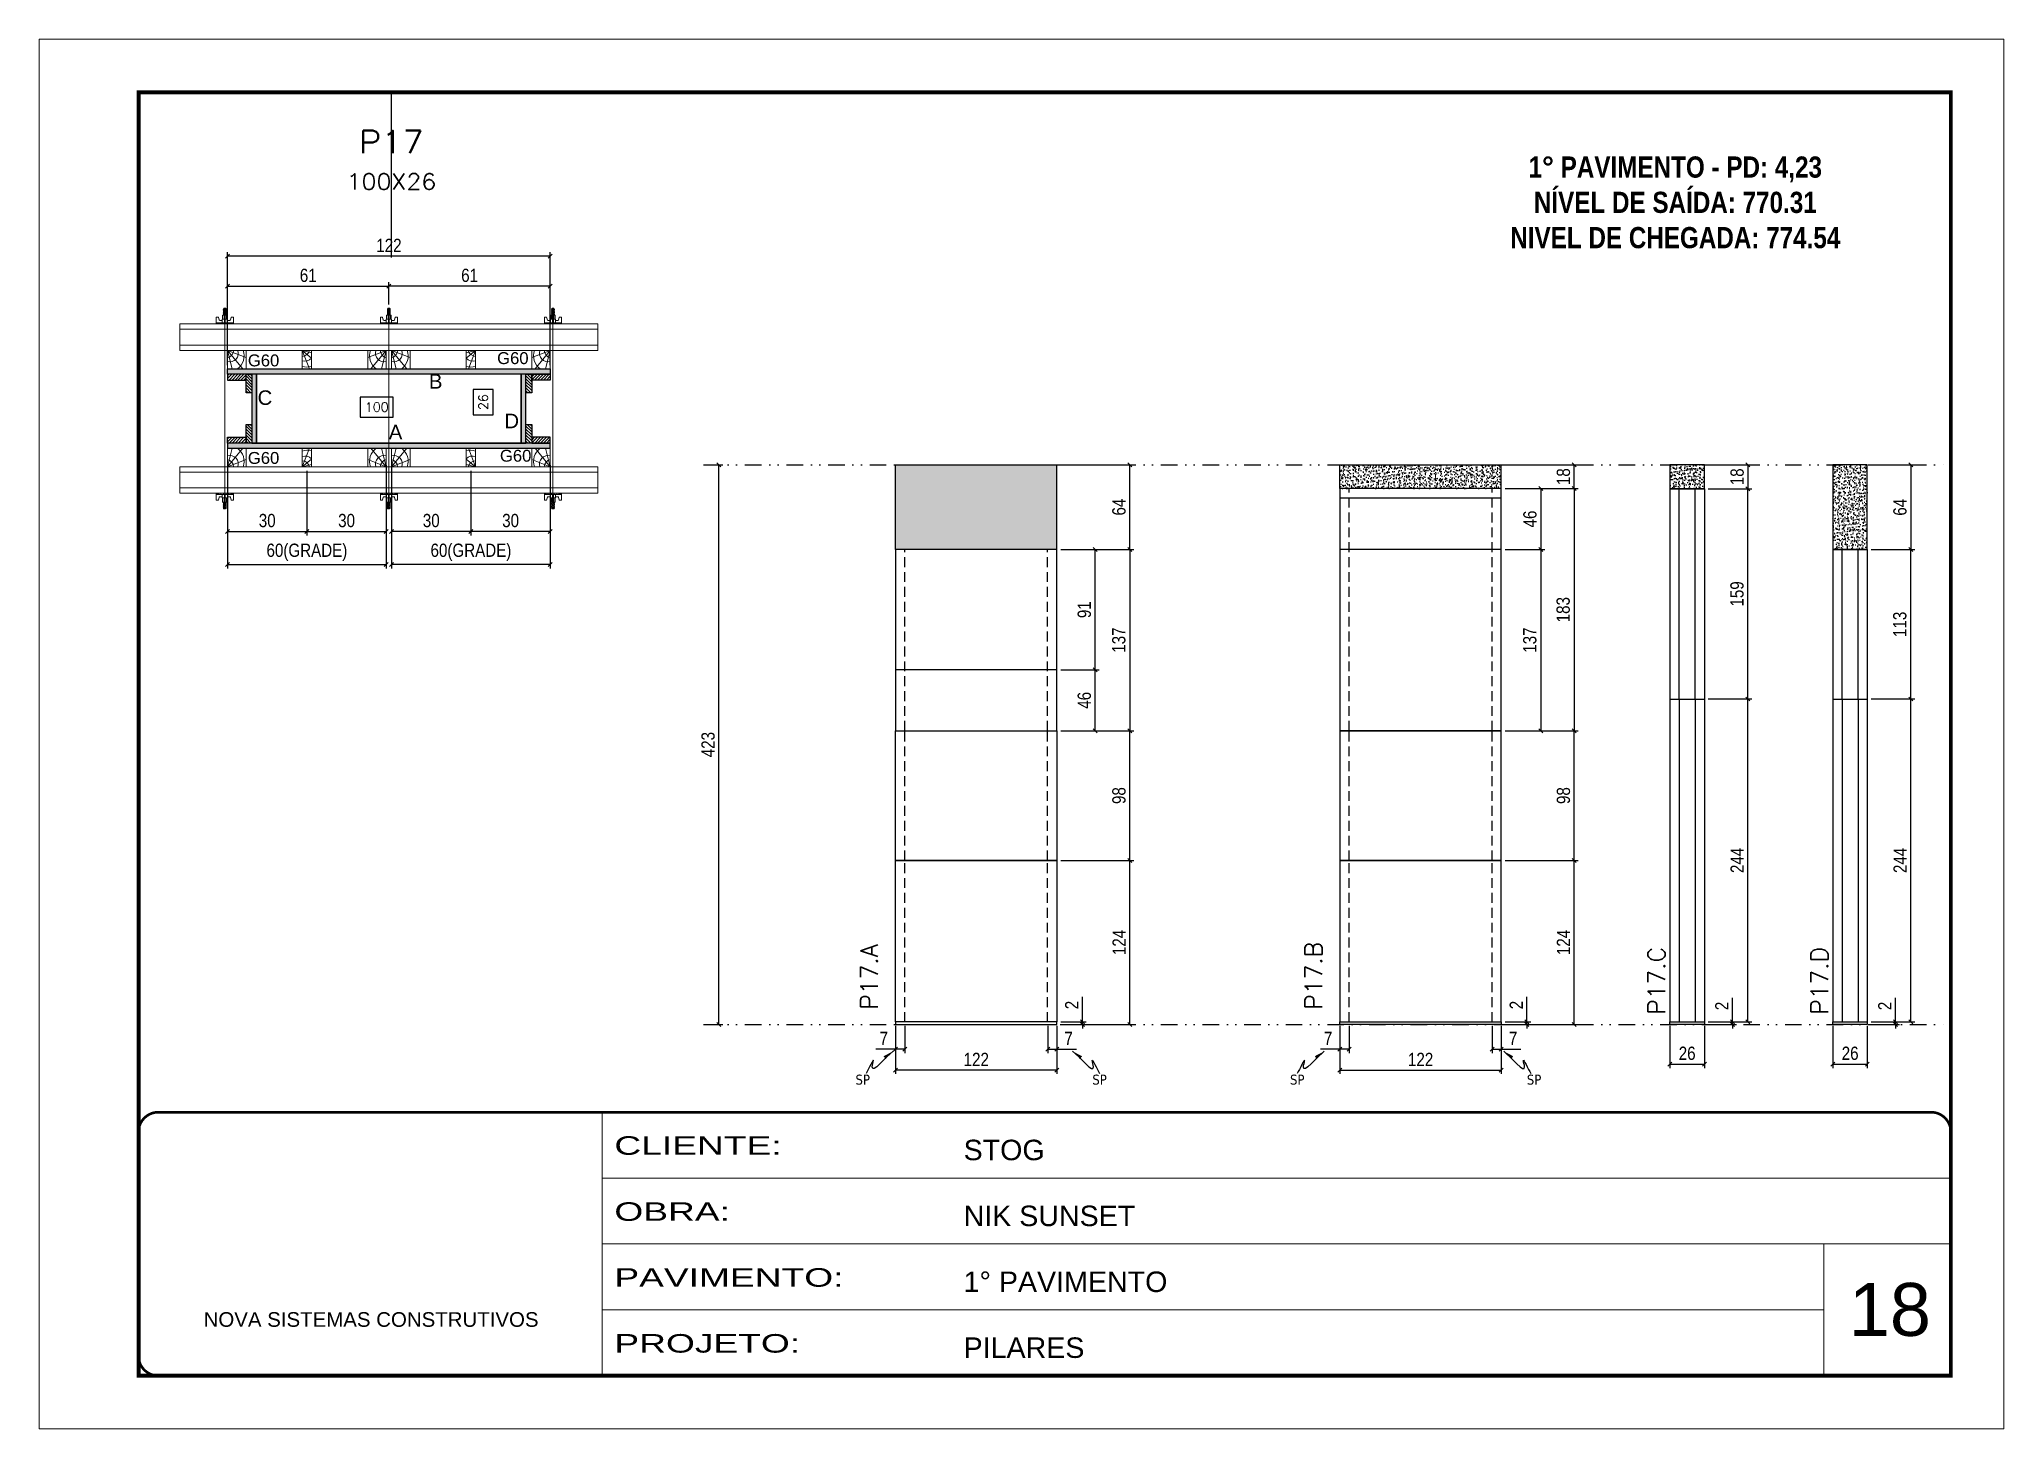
# Model space of a CAD drawing. Header units: millimetres. Extents: x 787 to 8287, y -592 to 17063.
# Drawn here: x 3024 to 4509, y 6300 to 7350 of the extents above; entities that cross this region are included whole.
import ezdxf
from ezdxf.enums import TextEntityAlignment as Align

# ---------------------------------------------------------------- set-up
doc = ezdxf.new("R2010")
doc.units = ezdxf.units.MM
for name, pattern in [('CONTINUO', [0]), ('DASHED', [0.75, 0.5, -0.25]), ('DIVIDE2', [0.625, 0.25, -0.125, 0, -0.125, 0, -0.125]), ('HIDDEN', [0.375, 0.25, -0.125])]:
    doc.linetypes.add(name, pattern=pattern)
for name, color, linetype, lineweight in [('CARIMBO', 255, 'Continuous', 9), ('Folhas', 255, 'Continuous', 9), ('Hachura', 251, 'Continuous', 9), ('Madeira', 126, 'Continuous', 18), ('Perfil Metálico', 224, 'Continuous', 18), ('SARRAFO DE PRESSAO', 251, 'DASHED', 9), ('Texto Seção', 7, 'Continuous', 15)]:
    doc.layers.add(name, color=color, linetype=linetype, lineweight=lineweight)
for name, color, linetype in [('CHAPA', 1, 'Continuous'), ('COTA', 241, 'Continuous'), ('Cota Seção (2x)', 241, 'Continuous'), ('NOMENCLATURA', 7, 'Continuous'), ('Nível', 160, 'Continuous'), ('Painéis', 200, 'Continuous'), ('SARR_2.2x7', 40, 'Continuous'), ('SARRAFO', 251, 'Continuous'), ('Sarrafo de Pressão', 42, 'HIDDEN'), ('texto', 7, 'Continuous'), ('Texto de Titulo', 7, 'Continuous'), ('Texto Qtd Sarr', 242, 'Continuous'), ('TEXTO_GERAL', 7, 'Continuous')]:
    doc.layers.add(name, color=color, linetype=linetype)
doc.styles.add('ARIAL', font='arial.ttf')
doc.styles.add('COTA TECNICA', font='techl___.ttf', dxfattribs={"height": 10})
doc.styles.add('COTA TECNICA 2X', font='techl___.ttf', dxfattribs={"height": 10})
doc.styles.add('COTA TECNICA-50', font='techl___.ttf', dxfattribs={"height": 10})
doc.styles.add('REGUA-120', font='ROMANS.shx', dxfattribs={"height": 15})
doc.styles.add('ROMANC', font='techb___.ttf', dxfattribs={"height": 2.5})
doc.styles.add('ROMANS', font='romans.shx')
doc.styles.add('SANSSERIF', font='sas_____.pfb')
doc.styles.get("Standard").update_dxf_attribs({"font": 'arial.ttf'})
doc.styles.add('Tecnologia', font='')
doc.styles.get('Tecnologia').set_extended_font_data('Forgotten Futurist')
doc.dimstyles.new('COTA PAINEL-50', dxfattribs={"dimtxt": 10, "dimasz": 3, "dimexe": 3, "dimexo": 3, "dimgap": 3, "dimtad": 1, "dimdec": 1, "dimzin": 12, "dimdsep": 46, "dimtxsty": 'COTA TECNICA-50', "dimblk1": 'OBLIQUE', "dimblk2": 'OBLIQUE', "dimsah": 1, "dimcen": 0.9, "dimclrd": 4, "dimclre": 4, "dimclrt": 240, "dimadec": 1, "dimazin": 3, "dimtfac": 1, "dimtdec": 1, "dimtmove": 0, "dimatfit": 3, "dimfxl": 0, "dimtolj": 1, "dimtzin": 12, "dimarcsym": 0})
doc.dimstyles.new('PAINEL', dxfattribs={"dimtxt": 10, "dimasz": 3, "dimexe": 3, "dimexo": 3, "dimgap": 3, "dimtad": 1, "dimdec": 1, "dimzin": 12, "dimdsep": 46, "dimtxsty": 'COTA TECNICA', "dimblk1": 'OBLIQUE', "dimblk2": 'OBLIQUE', "dimsah": 1, "dimcen": 0.9, "dimclrd": 4, "dimclre": 4, "dimclrt": 240, "dimadec": 1, "dimazin": 3, "dimtfac": 1, "dimtdec": 1, "dimtmove": 0, "dimatfit": 3, "dimfxl": 0, "dimtolj": 1, "dimtzin": 12, "dimarcsym": 0})
doc.dimstyles.new('SECAO PILAR', dxfattribs={"dimtxt": 10, "dimasz": 3, "dimexe": 3, "dimexo": 3, "dimgap": 3, "dimtad": 1, "dimdec": 1, "dimlfac": 0.5, "dimzin": 12, "dimdsep": 46, "dimtxsty": 'COTA TECNICA 2X', "dimblk1": 'OBLIQUE', "dimblk2": 'OBLIQUE', "dimsah": 1, "dimcen": 0.9, "dimclrd": 256, "dimclre": 256, "dimclrt": 256, "dimadec": 1, "dimazin": 3, "dimtfac": 1, "dimtdec": 1, "dimtmove": 0, "dimatfit": 3, "dimfxl": 0, "dimtolj": 1, "dimtzin": 12, "dimarcsym": 0})
doc.dimstyles.new('SECÇÃO 2', dxfattribs={"dimtxt": 7, "dimasz": 6, "dimexe": 0.18, "dimexo": 2, "dimgap": -4, "dimtad": 3, "dimdec": 1, "dimlfac": 0.5, "dimzin": 12, "dimdsep": 46, "dimtxsty": 'ROMANS', "dimblk": 'ARCHTICK', "dimcen": 0.09, "dimse1": 1, "dimse2": 1, "dimsd1": 1, "dimsd2": 1, "dimclrd": 180, "dimclre": 5, "dimclrt": 1, "dimadec": 0, "dimazin": 3, "dimtfac": 1, "dimtdec": 1, "dimtofl": 0, "dimtmove": 0, "dimatfit": 3, "dimldrblk": 'ARCHTICK', "dimfxl": 0, "dimtolj": 1, "dimtzin": 0, "dimarcsym": 0})
doc.dimstyles.get("Standard").update_dxf_attribs({"dimtxt": 0.18, "dimasz": 0.18, "dimexe": 0.18, "dimexo": 0.0625, "dimgap": 0.09, "dimtad": 0, "dimtih": 1, "dimtoh": 1, "dimdec": 4, "dimzin": 0, "dimdsep": 46, "dimtxsty": 'Standard', "dimcen": 0.09, "dimadec": 0, "dimazin": 0, "dimtfac": 1, "dimtdec": 4, "dimtofl": 0, "dimtmove": 0, "dimatfit": 3, "dimfxl": 0, "dimtolj": 1, "dimtzin": 0, "dimarcsym": 0})

msp = doc.modelspace()

# ---------------------------------------------------------------- texts
at = {"layer": 'CARIMBO', "style": 'ARIAL'}
msp.add_text('18', height=40, dxfattribs=at).set_placement((4391.86, 6369.99))
at = {"layer": 'NOMENCLATURA', "color": 2, "insert": (4260.74, 7287.98), "char_height": 16, "attachment_point": 2, "style": 'ROMANC'}
msp.add_mtext_dynamic_manual_height_columns('\\P1° PAVIMENTO - PD: 4,23\\PNÍVEL DE SAÍDA: 770.31\\PNIVEL DE CHEGADA: 774.54', width=328.3607, gutter_width=1, heights=[0], dxfattribs=at)
at = {"layer": 'texto', "color": 0, "char_height": 7.5, "attachment_point": 5}
for insert in [(3646.48, 6563.58), (3825.51, 6563.58), (3974.95, 6563.58), (4153.98, 6563.58)]:
    msp.add_mtext('{\\fTahoma|b0|i0|c0|p34;\\C4;SP}', dxfattribs=dict(at, insert=insert))
at = {"layer": 'Texto Seção', "color": 0, "linetype": 'Continuous', "style": 'SANSSERIF'}
for p in [(3370.1, 7108.89), (3181.67, 7107.16), (3372.22, 7035.14), (3181.67, 7033.46)]:
    msp.add_text('G60', height=9, dxfattribs=at).set_placement(p, align=Align.MIDDLE_LEFT)
at = {"layer": 'Texto Seção', "char_height": 13, "width": 285.3299, "attachment_point": 7, "rotation": 90, "style": 'REGUA-120'}
for s, insert in [('P17.A', (3657.79, 6616.5)), ('P17.B', (3993.73, 6616.5)), ('P17.C', (4253.01, 6612.66)), ('P17.D', (4376.17, 6612.66))]:
    msp.add_mtext(s, dxfattribs=dict(at, insert=insert))
at = {"layer": 'TEXTO_GERAL', "style": 'ARIAL'}
for s, p in [('C', (3194.57, 7079.03)), ('B', (3323.66, 7091.34)), ('A', (3293.32, 7053.05)), ('D', (3381.14, 7061.41))]:
    msp.add_text(s, height=11, dxfattribs=at).set_placement(p, align=Align.MIDDLE_CENTER)

# ---------------------------------------------------------------- blocks, each defined once
blk = doc.blocks.new('9999999999')
at = {"color": 30, "linetype": 'CONTINUO'}
for p, q in [((98564.6, 34230.2), (98564.6, 34429.4)), ((98564.6, 34379.6), (99584, 34379.6)), ((98564.6, 34329.8), (99488, 34329.8)), ((99584, 34329.8), (99488, 34329.8)), ((99488, 34329.8), (99488, 34230.2)), ((98564.6, 34280), (99488, 34280))]:
    blk.add_line(p, q, dxfattribs=at)
at = {"color": 30, "linetype": 'CONTINUO', "const_width": 2}
blk.add_lwpolyline([(99584, 34230.2), (99584, 34414.4, 0.414214), (99569, 34429.4), (98229, 34429.4, 0.414214), (98214, 34414.4), (98214, 34245.2, 0.414214), (98229, 34230.2), (99584, 34230.2)], format="xyb", dxfattribs=at)
at = {"layer": 'Folhas'}
blk.add_lwpolyline([(98139, 34190.2), (99624, 34190.2), (99624, 35240.2), (98139, 35240.2)], close=True, dxfattribs=at)
at = {"layer": 'Folhas', "color": 30, "const_width": 3}
blk.add_lwpolyline([(98214, 34230.2), (99584, 34230.2), (99584, 35200.2), (98214, 35200.2)], close=True, dxfattribs=at)
at = {"color": 7, "linetype": 'Continuous', "ltscale": 5, "style": 'ARIAL'}
for s, height, p in [('STOG', 15.48, (98837.7, 34393.1)), ('NIK SUNSET', 15.48, (98837.7, 34343.3)), ('1° PAVIMENTO', 15.483, (98837.7, 34293.5)), ('NOVA SISTEMAS CONSTRUTIVOS', 11.059, (98263.2, 34267.2)), ('PILARES', 15.48, (98837.7, 34243.7))]:
    blk.add_text(s, height=height, dxfattribs=at).set_placement(p)
at = {"layer": 'Folhas', "color": 7, "style": 'Tecnologia', "width": 1.5}
for s, p in [('CLIENTE:', (98573.7, 34397.2)), ('OBRA:', (98573.7, 34347.3)), ('PAVIMENTO:', (98573.7, 34297.5)), ('PROJETO:', (98573.7, 34247.7))]:
    blk.add_text(s, height=14, dxfattribs=at).set_placement(p)
blk = doc.blocks.new('titulo1')
at = {"layer": 'Defpoints', "color": 252, "linetype": 'HIDDEN', "ltscale": 2}
blk.add_line((0, 0), (0, 125), dxfattribs=at)
at = {"layer": 'Defpoints', "style": 'ROMANS', "oblique": 15}
blk.add_attdef('FOLHA', text='', height=10, dxfattribs=at).set_placement((0, 15.6), align=Align.MIDDLE_CENTER)
at = {"layer": 'Texto Qtd Sarr', "color": 3, "style": 'ROMANS', "oblique": 15}
for tag, height, p in [('TITULO', 17, (0, 71.4)), ('SEÇÃO', 12, (0, 41.5))]:
    blk.add_attdef(tag, text='', height=height, dxfattribs=at).set_placement(p, align=Align.MIDDLE_CENTER)
blk = doc.blocks.new('*D56')
at = {"layer": 'Cota Seção (2x)', "color": 180, "lineweight": -2}
for p, q in [((3291.6, 7079.4), (3266.6, 7079.4)), ((3266.6, 7079.4), (3266.6, 7064.4)), ((3291.6, 7064.4), (3291.6, 7079.4)), ((3266.6, 7064.4), (3291.6, 7064.4))]:
    blk.add_line(p, q, dxfattribs=at)
at = {"layer": 'Defpoints', "color": 0}
for p in [(3188.3, 7096.7), (3388.3, 7096.7), (3188.3, 7060.4)]:
    blk.add_point(p, dxfattribs=at)
at = {"layer": 'Cota Seção (2x)', "color": 1, "insert": (3279.1, 7071.9), "char_height": 7, "attachment_point": 5, "style": 'ROMANS'}
blk.add_mtext('\\A1;100', dxfattribs=at)
blk = doc.blocks.new('_ArchTick')
at = {"color": 0, "linetype": 'ByBlock', "const_width": 0.15}
blk.add_lwpolyline([(-0.5, -0.5), (0.5, 0.5)], dxfattribs=at)
blk = doc.blocks.new('_Oblique')
at = {"color": 0, "linetype": 'ByBlock', "lineweight": -2}
blk.add_line((-0.5, -0.5), (0.5, 0.5), dxfattribs=at)
blk = doc.blocks.new('*D57')
at = {"layer": 'Cota Seção (2x)', "lineweight": -2}
for p, q in [((3166.3, 7103.7), (3166.3, 7189)), ((3410.3, 7103.7), (3410.3, 7189)), ((3410.3, 7186), (3166.3, 7186))]:
    blk.add_line(p, q, dxfattribs=at)
at = {"layer": 'Defpoints', "color": 0}
for p in [(3166.3, 7186), (3166.3, 7100.7), (3410.3, 7100.7)]:
    blk.add_point(p, dxfattribs=at)
at = {"layer": 'Cota Seção (2x)', "lineweight": -2, "xscale": 3, "yscale": 3, "zscale": 3, "rotation": 180}
blk.add_blockref('_Oblique', (3166.3, 7186), dxfattribs=at)
at = {"layer": 'Cota Seção (2x)', "lineweight": -2, "xscale": 3, "yscale": 3, "zscale": 3}
blk.add_blockref('_Oblique', (3410.3, 7186), dxfattribs=at)
at = {"layer": 'Cota Seção (2x)', "insert": (3288.3, 7194.1), "char_height": 10, "attachment_point": 5, "style": 'COTA TECNICA 2X'}
blk.add_mtext('\\A1;122', dxfattribs=at)
blk = doc.blocks.new('*D58')
at = {"layer": 'Cota Seção (2x)', "lineweight": -2}
for p, q in [((3288.3, 7149.5), (3288.3, 7166.3)), ((3410.3, 7163.3), (3288.3, 7163.3)), ((3410.3, 7137.7), (3410.3, 7166.3))]:
    blk.add_line(p, q, dxfattribs=at)
at = {"layer": 'Defpoints', "color": 0}
for p in [(3288.3, 7163.3), (3288.3, 7146.5), (3410.3, 7134.7)]:
    blk.add_point(p, dxfattribs=at)
at = {"layer": 'Cota Seção (2x)', "lineweight": -2, "xscale": 3, "yscale": 3, "zscale": 3, "rotation": 180}
blk.add_blockref('_Oblique', (3288.3, 7163.3), dxfattribs=at)
at = {"layer": 'Cota Seção (2x)', "lineweight": -2, "xscale": 3, "yscale": 3, "zscale": 3}
blk.add_blockref('_Oblique', (3410.3, 7163.3), dxfattribs=at)
at = {"layer": 'Cota Seção (2x)', "insert": (3349.3, 7171.4), "char_height": 10, "attachment_point": 5, "style": 'COTA TECNICA 2X'}
blk.add_mtext('\\A1;61', dxfattribs=at)
blk = doc.blocks.new('*D59')
at = {"layer": 'Cota Seção (2x)', "lineweight": -2}
for p, q in [((3166.3, 7137.7), (3166.3, 7166.3)), ((3166.3, 7163.3), (3288.3, 7163.3)), ((3288.3, 7149.5), (3288.3, 7166.3))]:
    blk.add_line(p, q, dxfattribs=at)
at = {"layer": 'Defpoints', "color": 0}
for p in [(3288.3, 7163.3), (3288.3, 7146.5), (3166.3, 7134.7)]:
    blk.add_point(p, dxfattribs=at)
at = {"layer": 'Cota Seção (2x)', "lineweight": -2, "xscale": 3, "yscale": 3, "zscale": 3, "rotation": 180}
blk.add_blockref('_Oblique', (3166.3, 7163.3), dxfattribs=at)
at = {"layer": 'Cota Seção (2x)', "lineweight": -2, "xscale": 3, "yscale": 3, "zscale": 3}
blk.add_blockref('_Oblique', (3288.3, 7163.3), dxfattribs=at)
at = {"layer": 'Cota Seção (2x)', "insert": (3227.3, 7171.4), "char_height": 10, "attachment_point": 5, "style": 'COTA TECNICA 2X'}
blk.add_mtext('\\A1;61', dxfattribs=at)
blk = doc.blocks.new('*D60')
at = {"layer": 'Cota Seção (2x)', "color": 180, "lineweight": -2}
for p, q in [((3367.1, 7085.3), (3352.1, 7085.3)), ((3352.1, 7085.3), (3352.1, 7066)), ((3367.1, 7066), (3367.1, 7085.3)), ((3352.1, 7066), (3367.1, 7066))]:
    blk.add_line(p, q, dxfattribs=at)
at = {"layer": 'Defpoints', "color": 0}
for p in [(3388.3, 7096.7), (3371.1, 7044.7), (3388.3, 7044.7)]:
    blk.add_point(p, dxfattribs=at)
at = {"layer": 'Cota Seção (2x)', "color": 1, "insert": (3359.6, 7075.7), "char_height": 7, "attachment_point": 5, "rotation": 90, "style": 'ROMANS'}
blk.add_mtext('\\A1;26', dxfattribs=at)
blk = doc.blocks.new('C')
at = {"layer": 'Hachura', "color": 0}
for p, q in [((0, 3.22), (0, -3.22)), ((0.45, 3.22), (0, 3.22)), ((0.46, 3.16), (0, 3.16)), ((0.46, 3.05), (0, 3.05)), ((0.46, 2.88), (0, 2.88)), ((0, 2.75), (0, -1.16)), ((0.46, 2.65), (0, 2.65)), ((0.46, 2.23), (0, 2.23)), ((0.46, 1.51), (0, 1.51)), ((0.39, 0.49), (0.17, 0.49)), ((0.45, -3.23), (0.45, 3.22)), ((0.45, 3.22), (2.58, 3.22)), ((1.74, 0.97), (0.45, 0.97)), ((1.45, 0.1), (0.45, 0.1)), ((1.35, 1.94), (1.35, 0.96)), ((2.58, 2.39), (1.47, 2.09)), ((1.74, -0.97), (1.74, 0.97)), ((1.74, 0.97), (1.74, 0.84)), ((1.74, 0.97), (1.74, 0.84)), ((1.74, 0.84), (3.35, 0.84)), ((3.35, 0.45), (1.74, 0.45)), ((2.58, 3.22), (2.58, 2.39)), ((3.32, 0.84), (3.32, -0.84)), ((3.35, 0.84), (3.35, -0.84)), ((3.68, 0.45), (3.35, 0.45)), ((3.84, -0.52), (3.35, 0.45)), ((3.35, 0.06), (3.67, -0.57)), ((3.68, 0.45), (4.16, -0.52)), ((3.72, 0.5), (4.25, -0.57)), ((4.37, -0.55), (3.83, 0.53)), ((4.15, 0.45), (3.93, 0.45)), ((4.42, -0.52), (3.93, 0.45)), ((4.15, 0.45), (4.26, 0.45)), ((4.26, 0.45), (4.74, -0.52)), ((4.3, 0.5), (4.83, -0.57)), ((4.95, -0.55), (4.41, 0.53)), ((4.51, 0.45), (4.84, 0.45)), ((5, -0.52), (4.51, 0.45)), ((4.84, 0.45), (5.32, -0.52)), ((4.88, 0.5), (5.41, -0.57)), ((5.53, -0.55), (4.99, 0.53)), ((5.58, -0.52), (5.09, 0.45)), ((5.42, 0.45), (5.09, 0.45)), ((5.58, -0.52), (5.09, 0.45)), ((5.42, 0.45), (5.74, -0.19)), ((5.46, 0.5), (5.74, -0.07)), ((5.74, 0.19), (5.57, 0.53)), ((5.74, 0.32), (5.68, 0.45)), ((5.68, 0.45), (5.74, 0.45)), ((5.74, 0.45), (5.9, 0.29)), ((5.74, 0.45), (5.74, -0.52)), ((5.9, -0.36), (5.9, 0.29)), ((0.45, 0), (0, 0)), ((0.46, -1.52), (0, -1.52)), ((0.46, -2.23), (0, -2.23)), ((0.46, -2.65), (0, -2.65)), ((0.46, -2.88), (0, -2.88)), ((0.46, -3.05), (0, -3.05)), ((0.46, -3.16), (0, -3.16)), ((0, -3.22), (2.57, -3.22)), ((0.08, -0.48), (0.29, -0.48)), ((0.29, -0.48), (0.4, -0.48)), ((0.45, 0), (0.45, -0.97)), ((0.45, -0.16), (1.45, -0.16)), ((0.45, -0.65), (0.45, -0.32)), ((0.45, -3.23), (0.45, -0.65)), ((0.45, -0.97), (1.74, -0.97)), ((1.35, -1.94), (1.35, -0.97)), ((2.58, -2.39), (1.47, -2.1)), ((3.35, -0.32), (1.74, -0.32)), ((3.35, -0.84), (1.74, -0.84)), ((2.58, -3.23), (2.58, -2.39)), ((3.35, -0.07), (3.58, -0.52)), ((3.35, -0.52), (3.58, -0.52)), ((3.84, -0.52), (4.16, -0.52)), ((4.42, -0.52), (4.74, -0.52)), ((4.63, -0.52), (4.74, -0.52)), ((5, -0.52), (5.32, -0.52)), ((5.58, -0.52), (5.74, -0.52)), ((5.74, -0.52), (5.9, -0.36)), ((5.74, -0.52), (5.74, -0.52))]:
    blk.add_line(p, q, dxfattribs=at)
for centre, radius, start, end in [((1.52, 1.94), 0.161, 104.74356, 180), ((1.44, -0.03), 0.129, 272.69497, 87.30503), ((3.81, 0.39), 0.143, 25.56881, 154.43119), ((4.39, 0.39), 0.143, 25.56881, 154.43119), ((4.97, 0.39), 0.143, 25.56881, 154.43119), ((5.55, 0.39), 0.143, 25.56881, 154.43119), ((0.17, -0.37), 0.174, 221.74404, 317.85924), ((1.52, -1.94), 0.161, 180, 255.25644), ((3.71, -0.4), 0.174, 222.14076, 318.25596), ((4.29, -0.4), 0.174, 222.14076, 318.25596), ((4.87, -0.4), 0.174, 222.14076, 318.25596), ((5.45, -0.4), 0.174, 222.14076, 318.25596), ((5.61, -0.4), 0.174, 317.85924, 318.25596)]:
    blk.add_arc(centre, radius, start, end, dxfattribs=at)
blk = doc.blocks.new('PONTALETE')
at = {"layer": 'Madeira'}
for q in [(2.71, 7), (7, 5.76), (7, 1.74)]:
    blk.add_line((0, 0), q, dxfattribs=at)
blk.add_lwpolyline([(0, 0), (7, 0), (7, 7), (0, 7)], close=True, dxfattribs=at)
for centre, radius, start, end in [((2.04, 0.06), 6.23, 37.28179, 109.09128), ((1.09, 0.9), 3.19, 343.60304, 109.98471), ((-0.21, -0.78), 3.09, 14.63219, 86.0383)]:
    blk.add_arc(centre, radius, start, end, dxfattribs=at)
blk = doc.blocks.new('*D61')
at = {"layer": 'Cota Seção (2x)', "lineweight": -2}
for p, q in [((3290.3, 7028.1), (3290.3, 6950)), ((3410.3, 7028.1), (3410.3, 6950)), ((3410.3, 6953), (3290.3, 6953))]:
    blk.add_line(p, q, dxfattribs=at)
at = {"layer": 'Defpoints', "color": 0}
for p in [(3290.3, 7031.1), (3410.3, 7031.1), (3290.3, 6953)]:
    blk.add_point(p, dxfattribs=at)
at = {"layer": 'Cota Seção (2x)', "lineweight": -2, "xscale": 3, "yscale": 3, "zscale": 3, "rotation": 180}
blk.add_blockref('_Oblique', (3290.3, 6953), dxfattribs=at)
at = {"layer": 'Cota Seção (2x)', "lineweight": -2, "xscale": 3, "yscale": 3, "zscale": 3}
blk.add_blockref('_Oblique', (3410.3, 6953), dxfattribs=at)
at = {"layer": 'Cota Seção (2x)', "insert": (3350.3, 6962.2), "char_height": 10, "attachment_point": 5, "style": 'COTA TECNICA 2X'}
blk.add_mtext('\\A1;60(GRADE)', dxfattribs=at)
blk = doc.blocks.new('MEIO PONTALETE')
at = {"layer": 'Madeira'}
for q in [(2.71, 7), (3.5, 2.88), (3.5, 0.87)]:
    blk.add_line((0, 0), q, dxfattribs=at)
blk.add_lwpolyline([(0, 0), (3.5, 0), (3.5, 7), (0, 7)], close=True, dxfattribs=at)
for centre, radius, start, end in [((2.04, 0.06), 6.23, 76.44987, 109.09128), ((1.09, 0.9), 3.19, 40.90626, 109.98471), ((-0.21, -0.78), 3.09, 14.63219, 86.0383)]:
    blk.add_arc(centre, radius, start, end, dxfattribs=at)
blk = doc.blocks.new('*D1116')
at = {"layer": 'Cota Seção (2x)', "lineweight": -2}
for p, q in [((3350.3, 7023.7), (3350.3, 6974.9)), ((3410.3, 7023.8), (3410.3, 6974.9)), ((3410.3, 6977.9), (3350.3, 6977.9))]:
    blk.add_line(p, q, dxfattribs=at)
at = {"layer": 'Defpoints', "color": 0}
for p in [(3350.3, 7026.7), (3410.3, 7026.8), (3350.3, 6977.9)]:
    blk.add_point(p, dxfattribs=at)
at = {"layer": 'Cota Seção (2x)', "lineweight": -2, "xscale": 3, "yscale": 3, "zscale": 3, "rotation": 180}
blk.add_blockref('_Oblique', (3350.3, 6977.9), dxfattribs=at)
at = {"layer": 'Cota Seção (2x)', "lineweight": -2, "xscale": 3, "yscale": 3, "zscale": 3}
blk.add_blockref('_Oblique', (3410.3, 6977.9), dxfattribs=at)
at = {"layer": 'Cota Seção (2x)', "insert": (3380.3, 6986.1), "char_height": 10, "attachment_point": 5, "style": 'COTA TECNICA 2X'}
blk.add_mtext('\\A1;30', dxfattribs=at)
blk = doc.blocks.new('*D1117')
at = {"layer": 'Cota Seção (2x)', "lineweight": -2}
for p, q in [((3290.3, 7023.7), (3290.3, 6974.9)), ((3350.3, 7023.7), (3350.3, 6974.9)), ((3350.3, 6977.9), (3290.3, 6977.9))]:
    blk.add_line(p, q, dxfattribs=at)
at = {"layer": 'Defpoints', "color": 0}
for p in [(3290.3, 7026.7), (3350.3, 7026.7), (3290.3, 6977.9)]:
    blk.add_point(p, dxfattribs=at)
at = {"layer": 'Cota Seção (2x)', "lineweight": -2, "xscale": 3, "yscale": 3, "zscale": 3, "rotation": 180}
blk.add_blockref('_Oblique', (3290.3, 6977.9), dxfattribs=at)
at = {"layer": 'Cota Seção (2x)', "lineweight": -2, "xscale": 3, "yscale": 3, "zscale": 3}
blk.add_blockref('_Oblique', (3350.3, 6977.9), dxfattribs=at)
at = {"layer": 'Cota Seção (2x)', "insert": (3320.3, 6986.1), "char_height": 10, "attachment_point": 5, "style": 'COTA TECNICA 2X'}
blk.add_mtext('\\A1;30', dxfattribs=at)
blk = doc.blocks.new('*D62')
at = {"layer": 'Cota Seção (2x)', "lineweight": -2}
for p, q in [((3166.3, 7028.1), (3166.3, 6950)), ((3286.3, 7028.1), (3286.3, 6950)), ((3166.3, 6953), (3286.3, 6953))]:
    blk.add_line(p, q, dxfattribs=at)
at = {"layer": 'Defpoints', "color": 0}
for p in [(3166.3, 7031.1), (3286.3, 7031.1), (3286.3, 6953)]:
    blk.add_point(p, dxfattribs=at)
at = {"layer": 'Cota Seção (2x)', "lineweight": -2, "xscale": 3, "yscale": 3, "zscale": 3, "rotation": 180}
blk.add_blockref('_Oblique', (3166.3, 6953), dxfattribs=at)
at = {"layer": 'Cota Seção (2x)', "lineweight": -2, "xscale": 3, "yscale": 3, "zscale": 3}
blk.add_blockref('_Oblique', (3286.3, 6953), dxfattribs=at)
at = {"layer": 'Cota Seção (2x)', "insert": (3226.3, 6962.2), "char_height": 10, "attachment_point": 5, "style": 'COTA TECNICA 2X'}
blk.add_mtext('\\A1;60(GRADE)', dxfattribs=at)
blk = doc.blocks.new('*D1118')
at = {"layer": 'Cota Seção (2x)', "lineweight": -2}
for p, q in [((3166.3, 7023.8), (3166.3, 6974.9)), ((3226.3, 7023.7), (3226.3, 6974.9)), ((3166.3, 6977.9), (3226.3, 6977.9))]:
    blk.add_line(p, q, dxfattribs=at)
at = {"layer": 'Defpoints', "color": 0}
for p in [(3166.3, 7026.8), (3226.3, 7026.7), (3226.3, 6977.9)]:
    blk.add_point(p, dxfattribs=at)
at = {"layer": 'Cota Seção (2x)', "lineweight": -2, "xscale": 3, "yscale": 3, "zscale": 3, "rotation": 180}
blk.add_blockref('_Oblique', (3166.3, 6977.9), dxfattribs=at)
at = {"layer": 'Cota Seção (2x)', "lineweight": -2, "xscale": 3, "yscale": 3, "zscale": 3}
blk.add_blockref('_Oblique', (3226.3, 6977.9), dxfattribs=at)
at = {"layer": 'Cota Seção (2x)', "insert": (3196.3, 6986.1), "char_height": 10, "attachment_point": 5, "style": 'COTA TECNICA 2X'}
blk.add_mtext('\\A1;30', dxfattribs=at)
blk = doc.blocks.new('*D1119')
at = {"layer": 'Cota Seção (2x)', "lineweight": -2}
for p, q in [((3226.3, 7023.7), (3226.3, 6974.9)), ((3286.3, 7023.7), (3286.3, 6974.9)), ((3226.3, 6977.9), (3286.3, 6977.9))]:
    blk.add_line(p, q, dxfattribs=at)
at = {"layer": 'Defpoints', "color": 0}
for p in [(3226.3, 7026.7), (3286.3, 7026.7), (3286.3, 6977.9)]:
    blk.add_point(p, dxfattribs=at)
at = {"layer": 'Cota Seção (2x)', "lineweight": -2, "xscale": 3, "yscale": 3, "zscale": 3, "rotation": 180}
blk.add_blockref('_Oblique', (3226.3, 6977.9), dxfattribs=at)
at = {"layer": 'Cota Seção (2x)', "lineweight": -2, "xscale": 3, "yscale": 3, "zscale": 3}
blk.add_blockref('_Oblique', (3286.3, 6977.9), dxfattribs=at)
at = {"layer": 'Cota Seção (2x)', "insert": (3256.3, 6986.1), "char_height": 10, "attachment_point": 5, "style": 'COTA TECNICA 2X'}
blk.add_mtext('\\A1;30', dxfattribs=at)
blk = doc.blocks.new('*D1279')
at = {"layer": 'COTA', "color": 4, "lineweight": -2}
for p, q in [((3529, 7028.3), (3540.8, 7028.3)), ((3537.8, 6605.3), (3537.8, 7028.3)), ((3529, 6605.3), (3540.8, 6605.3))]:
    blk.add_line(p, q, dxfattribs=at)
at = {"layer": 'Defpoints', "color": 0}
for p in [(3526, 7028.3), (3537.8, 7028.3), (3526, 6605.3)]:
    blk.add_point(p, dxfattribs=at)
at = {"layer": 'COTA', "color": 4, "lineweight": -2, "xscale": 3, "yscale": 3, "zscale": 3}
for p, rotation in [((3537.8, 7028.3), 90), ((3537.8, 6605.3), 270)]:
    blk.add_blockref('_Oblique', p, dxfattribs=dict(at, rotation=rotation))
at = {"layer": 'COTA', "color": 240, "insert": (3529.6, 6816.8), "char_height": 10, "attachment_point": 5, "rotation": 90, "style": 'COTA TECNICA-50'}
blk.add_mtext('\\A1;423', dxfattribs=at)
blk = doc.blocks.new('*D501')
at = {"layer": 'COTA', "color": 4, "lineweight": -2}
for p, q in [((3671.3, 6604.3), (3671.3, 6567.9)), ((3793.3, 6604.3), (3793.3, 6567.9)), ((3793.3, 6570.9), (3671.3, 6570.9))]:
    blk.add_line(p, q, dxfattribs=at)
at = {"layer": 'Defpoints', "color": 0}
for p in [(3671.3, 6607.3), (3793.3, 6607.3), (3671.3, 6570.9)]:
    blk.add_point(p, dxfattribs=at)
at = {"layer": 'COTA', "color": 4, "lineweight": -2, "xscale": 3, "yscale": 3, "zscale": 3, "rotation": 180}
blk.add_blockref('_Oblique', (3671.3, 6570.9), dxfattribs=at)
at = {"layer": 'COTA', "color": 4, "lineweight": -2, "xscale": 3, "yscale": 3, "zscale": 3}
blk.add_blockref('_Oblique', (3793.3, 6570.9), dxfattribs=at)
at = {"layer": 'COTA', "color": 240, "insert": (3732.3, 6578.9), "char_height": 10, "attachment_point": 5, "style": 'COTA TECNICA'}
blk.add_mtext('\\A1;122', dxfattribs=at)
blk = doc.blocks.new('*D502')
at = {"layer": 'COTA', "color": 4, "lineweight": -2}
for p, q in [((3786.3, 6604.3), (3786.3, 6583.7)), ((3793.3, 6602.3), (3793.3, 6583.7)), ((3786.3, 6586.7), (3793.3, 6586.7)), ((3793.3, 6586.7), (3808, 6586.7))]:
    blk.add_line(p, q, dxfattribs=at)
at = {"layer": 'Defpoints', "color": 0}
for p in [(3786.3, 6607.3), (3793.3, 6605.3), (3793.3, 6586.7)]:
    blk.add_point(p, dxfattribs=at)
at = {"layer": 'COTA', "color": 4, "lineweight": -2, "xscale": 3, "yscale": 3, "zscale": 3, "rotation": 180}
blk.add_blockref('_Oblique', (3786.3, 6586.7), dxfattribs=at)
at = {"layer": 'COTA', "color": 4, "lineweight": -2, "xscale": 3, "yscale": 3, "zscale": 3}
blk.add_blockref('_Oblique', (3793.3, 6586.7), dxfattribs=at)
at = {"layer": 'COTA', "color": 240, "insert": (3802.1, 6594.8), "char_height": 10, "attachment_point": 5, "style": 'COTA TECNICA-50'}
blk.add_mtext('\\A1;7', dxfattribs=at)
blk = doc.blocks.new('*D503')
at = {"layer": 'COTA', "color": 4, "lineweight": -2}
for p, q in [((3671.3, 6602.3), (3671.3, 6583.7)), ((3678.3, 6604.3), (3678.3, 6583.7)), ((3671.3, 6586.7), (3656.5, 6586.7)), ((3678.3, 6586.7), (3671.3, 6586.7))]:
    blk.add_line(p, q, dxfattribs=at)
at = {"layer": 'Defpoints', "color": 0}
for p in [(3671.3, 6605.3), (3678.3, 6607.3), (3671.3, 6586.7)]:
    blk.add_point(p, dxfattribs=at)
at = {"layer": 'COTA', "color": 4, "lineweight": -2, "xscale": 3, "yscale": 3, "zscale": 3, "rotation": 180}
blk.add_blockref('_Oblique', (3671.3, 6586.7), dxfattribs=at)
at = {"layer": 'COTA', "color": 4, "lineweight": -2, "xscale": 3, "yscale": 3, "zscale": 3}
blk.add_blockref('_Oblique', (3678.3, 6586.7), dxfattribs=at)
at = {"layer": 'COTA', "color": 240, "insert": (3662.4, 6594.8), "char_height": 10, "attachment_point": 5, "style": 'COTA TECNICA-50'}
blk.add_mtext('\\A1;7', dxfattribs=at)
blk = doc.blocks.new('*D504')
at = {"layer": 'COTA', "color": 4, "linetype": 'ByBlock', "lineweight": -2}
for p, q in [((3796.3, 6729.3), (3851.3, 6729.3)), ((3848.3, 6605.3), (3848.3, 6729.3)), ((3796.3, 6605.3), (3851.3, 6605.3))]:
    blk.add_line(p, q, dxfattribs=at)
at = {"layer": 'Defpoints', "color": 0, "linetype": 'ByBlock'}
for p in [(3793.3, 6729.3), (3848.3, 6729.3), (3793.3, 6605.3)]:
    blk.add_point(p, dxfattribs=at)
at = {"layer": 'COTA', "color": 4, "linetype": 'ByBlock', "lineweight": -2, "xscale": 3, "yscale": 3, "zscale": 3}
for p, rotation in [((3848.3, 6729.3), 90), ((3848.3, 6605.3), 270)]:
    blk.add_blockref('_Oblique', p, dxfattribs=dict(at, rotation=rotation))
at = {"layer": 'COTA', "color": 240, "linetype": 'ByBlock', "insert": (3840.3, 6667.3), "char_height": 10, "attachment_point": 5, "rotation": 90, "style": 'COTA TECNICA'}
blk.add_mtext('\\A1;124', dxfattribs=at)
blk = doc.blocks.new('*D459')
at = {"layer": 'COTA', "color": 4, "lineweight": -2}
for p, q in [((3812.5, 6607.3), (3812.5, 6626.1)), ((3796.3, 6607.3), (3815.5, 6607.3)), ((3796.3, 6605.3), (3815.5, 6605.3)), ((3812.5, 6605.3), (3812.5, 6607.3)), ((3812.5, 6605.3), (3812.5, 6602.3))]:
    blk.add_line(p, q, dxfattribs=at)
at = {"layer": 'Defpoints', "color": 0}
for p in [(3793.3, 6607.3), (3793.3, 6605.3), (3812.5, 6605.3)]:
    blk.add_point(p, dxfattribs=at)
at = {"layer": 'COTA', "color": 4, "lineweight": -2, "xscale": 3, "yscale": 3, "zscale": 3}
for p, rotation in [((3812.5, 6607.3), 270), ((3812.5, 6605.3), 90)]:
    blk.add_blockref('_Oblique', p, dxfattribs=dict(at, rotation=rotation))
at = {"layer": 'COTA', "color": 240, "insert": (3804.5, 6620), "char_height": 10, "attachment_point": 5, "rotation": 90, "style": 'COTA TECNICA-50'}
blk.add_mtext('\\A1;2', dxfattribs=at)
blk = doc.blocks.new('*D460')
at = {"layer": 'COTA', "color": 4, "linetype": 'ByBlock', "lineweight": -2}
for p, q in [((3796.3, 6729.3), (3851.3, 6729.3)), ((3848.3, 6605.3), (3848.3, 6729.3)), ((3796.3, 6605.3), (3851.3, 6605.3))]:
    blk.add_line(p, q, dxfattribs=at)
at = {"layer": 'Defpoints', "color": 0, "linetype": 'ByBlock'}
for p in [(3793.3, 6729.3), (3848.3, 6729.3), (3793.3, 6605.3)]:
    blk.add_point(p, dxfattribs=at)
at = {"layer": 'COTA', "color": 4, "linetype": 'ByBlock', "lineweight": -2, "xscale": 3, "yscale": 3, "zscale": 3}
for p, rotation in [((3848.3, 6729.3), 90), ((3848.3, 6605.3), 270)]:
    blk.add_blockref('_Oblique', p, dxfattribs=dict(at, rotation=rotation))
at = {"layer": 'COTA', "color": 240, "linetype": 'ByBlock', "insert": (3840.3, 6667.3), "char_height": 10, "attachment_point": 5, "rotation": 90, "style": 'COTA TECNICA'}
blk.add_mtext('\\A1;124', dxfattribs=at)
blk = doc.blocks.new('*D461')
at = {"layer": 'COTA', "color": 4, "lineweight": -2}
for p, q in [((3796.3, 6827.3), (3851.3, 6827.3)), ((3848.3, 6729.3), (3848.3, 6827.3)), ((3796.3, 6729.3), (3851.3, 6729.3))]:
    blk.add_line(p, q, dxfattribs=at)
at = {"layer": 'Defpoints', "color": 0}
for p in [(3793.3, 6827.3), (3848.3, 6827.3), (3793.3, 6729.3)]:
    blk.add_point(p, dxfattribs=at)
at = {"layer": 'COTA', "color": 4, "lineweight": -2, "xscale": 3, "yscale": 3, "zscale": 3}
for p, rotation in [((3848.3, 6827.3), 90), ((3848.3, 6729.3), 270)]:
    blk.add_blockref('_Oblique', p, dxfattribs=dict(at, rotation=rotation))
at = {"layer": 'COTA', "color": 240, "insert": (3840.2, 6778.3), "char_height": 10, "attachment_point": 5, "rotation": 90, "style": 'COTA TECNICA-50'}
blk.add_mtext('\\A1;98', dxfattribs=at)
blk = doc.blocks.new('*D462')
at = {"layer": 'COTA', "color": 4, "lineweight": -2}
for p, q in [((3762.3, 7028.3), (3851.3, 7028.3)), ((3848.3, 6964.3), (3848.3, 7028.3)), ((3796.3, 6964.3), (3851.3, 6964.3))]:
    blk.add_line(p, q, dxfattribs=at)
at = {"layer": 'Defpoints', "color": 0}
for p in [(3759.3, 7028.3), (3848.3, 7028.3), (3793.3, 6964.3)]:
    blk.add_point(p, dxfattribs=at)
at = {"layer": 'COTA', "color": 4, "lineweight": -2, "xscale": 3, "yscale": 3, "zscale": 3}
for p, rotation in [((3848.3, 7028.3), 90), ((3848.3, 6964.3), 270)]:
    blk.add_blockref('_Oblique', p, dxfattribs=dict(at, rotation=rotation))
at = {"layer": 'COTA', "color": 240, "insert": (3840.2, 6996.3), "char_height": 10, "attachment_point": 5, "rotation": 90, "style": 'COTA TECNICA-50'}
blk.add_mtext('\\A1;64', dxfattribs=at)
blk = doc.blocks.new('*D463')
at = {"layer": 'COTA', "color": 4, "lineweight": -2}
for p, q in [((3796.3, 6964.3), (3851.3, 6964.3)), ((3848.3, 6964.3), (3848.3, 6827.3)), ((3796.3, 6827.3), (3851.3, 6827.3))]:
    blk.add_line(p, q, dxfattribs=at)
at = {"layer": 'Defpoints', "color": 0}
for p in [(3793.3, 6964.3), (3793.3, 6827.3), (3848.3, 6827.3)]:
    blk.add_point(p, dxfattribs=at)
at = {"layer": 'COTA', "color": 4, "lineweight": -2, "xscale": 3, "yscale": 3, "zscale": 3}
for p, rotation in [((3848.3, 6964.3), 90), ((3848.3, 6827.3), 270)]:
    blk.add_blockref('_Oblique', p, dxfattribs=dict(at, rotation=rotation))
at = {"layer": 'COTA', "color": 240, "insert": (3840.1, 6895.8), "char_height": 10, "attachment_point": 5, "rotation": 90, "style": 'COTA TECNICA-50'}
blk.add_mtext('\\A1;137', dxfattribs=at)
blk = doc.blocks.new('*D464')
at = {"layer": 'COTA', "color": 4, "lineweight": -2}
for p, q in [((4007.2, 6604.3), (4007.2, 6567.9)), ((4129.2, 6604.3), (4129.2, 6567.9)), ((4007.2, 6570.9), (4129.2, 6570.9))]:
    blk.add_line(p, q, dxfattribs=at)
at = {"layer": 'Defpoints', "color": 0}
for p in [(4007.2, 6607.3), (4129.2, 6607.3), (4129.2, 6570.9)]:
    blk.add_point(p, dxfattribs=at)
at = {"layer": 'COTA', "color": 4, "lineweight": -2, "xscale": 3, "yscale": 3, "zscale": 3, "rotation": 180}
blk.add_blockref('_Oblique', (4007.2, 6570.9), dxfattribs=at)
at = {"layer": 'COTA', "color": 4, "lineweight": -2, "xscale": 3, "yscale": 3, "zscale": 3}
blk.add_blockref('_Oblique', (4129.2, 6570.9), dxfattribs=at)
at = {"layer": 'COTA', "color": 240, "insert": (4068.2, 6578.9), "char_height": 10, "attachment_point": 5, "style": 'COTA TECNICA'}
blk.add_mtext('\\A1;122', dxfattribs=at)
blk = doc.blocks.new('*D465')
at = {"layer": 'COTA', "color": 4, "lineweight": -2}
for p, q in [((4007.2, 6602.3), (4007.2, 6583.7)), ((4014.2, 6604.3), (4014.2, 6583.7)), ((4007.2, 6586.7), (3992.5, 6586.7)), ((4014.2, 6586.7), (4007.2, 6586.7))]:
    blk.add_line(p, q, dxfattribs=at)
at = {"layer": 'Defpoints', "color": 0}
for p in [(4007.2, 6605.3), (4014.2, 6607.3), (4007.2, 6586.7)]:
    blk.add_point(p, dxfattribs=at)
at = {"layer": 'COTA', "color": 4, "lineweight": -2, "xscale": 3, "yscale": 3, "zscale": 3, "rotation": 180}
blk.add_blockref('_Oblique', (4007.2, 6586.7), dxfattribs=at)
at = {"layer": 'COTA', "color": 4, "lineweight": -2, "xscale": 3, "yscale": 3, "zscale": 3}
blk.add_blockref('_Oblique', (4014.2, 6586.7), dxfattribs=at)
at = {"layer": 'COTA', "color": 240, "insert": (3998.3, 6594.8), "char_height": 10, "attachment_point": 5, "style": 'COTA TECNICA-50'}
blk.add_mtext('\\A1;7', dxfattribs=at)
blk = doc.blocks.new('*D466')
at = {"layer": 'COTA', "color": 4, "lineweight": -2}
for p, q in [((4122.2, 6604.3), (4122.2, 6583.7)), ((4129.2, 6602.3), (4129.2, 6583.7)), ((4122.2, 6586.7), (4129.2, 6586.7)), ((4129.2, 6586.7), (4143.9, 6586.7))]:
    blk.add_line(p, q, dxfattribs=at)
at = {"layer": 'Defpoints', "color": 0}
for p in [(4122.2, 6607.3), (4129.2, 6605.3), (4129.2, 6586.7)]:
    blk.add_point(p, dxfattribs=at)
at = {"layer": 'COTA', "color": 4, "lineweight": -2, "xscale": 3, "yscale": 3, "zscale": 3, "rotation": 180}
blk.add_blockref('_Oblique', (4122.2, 6586.7), dxfattribs=at)
at = {"layer": 'COTA', "color": 4, "lineweight": -2, "xscale": 3, "yscale": 3, "zscale": 3}
blk.add_blockref('_Oblique', (4129.2, 6586.7), dxfattribs=at)
at = {"layer": 'COTA', "color": 240, "insert": (4138.1, 6594.8), "char_height": 10, "attachment_point": 5, "style": 'COTA TECNICA-50'}
blk.add_mtext('\\A1;7', dxfattribs=at)
blk = doc.blocks.new('*D467')
at = {"layer": 'COTA', "color": 4, "linetype": 'ByBlock', "lineweight": -2}
for p, q in [((4132.2, 6729.3), (4187.3, 6729.3)), ((4184.3, 6605.3), (4184.3, 6729.3)), ((4132.2, 6605.3), (4187.3, 6605.3))]:
    blk.add_line(p, q, dxfattribs=at)
at = {"layer": 'Defpoints', "color": 0, "linetype": 'ByBlock'}
for p in [(4129.2, 6729.3), (4184.3, 6729.3), (4129.2, 6605.3)]:
    blk.add_point(p, dxfattribs=at)
at = {"layer": 'COTA', "color": 4, "linetype": 'ByBlock', "lineweight": -2, "xscale": 3, "yscale": 3, "zscale": 3}
for p, rotation in [((4184.3, 6729.3), 90), ((4184.3, 6605.3), 270)]:
    blk.add_blockref('_Oblique', p, dxfattribs=dict(at, rotation=rotation))
at = {"layer": 'COTA', "color": 240, "linetype": 'ByBlock', "insert": (4176.2, 6667.3), "char_height": 10, "attachment_point": 5, "rotation": 90, "style": 'COTA TECNICA'}
blk.add_mtext('\\A1;124', dxfattribs=at)
blk = doc.blocks.new('*D468')
at = {"layer": 'COTA', "color": 4, "lineweight": -2}
for p, q in [((4148.5, 6607.3), (4148.5, 6626.1)), ((4132.2, 6607.3), (4151.5, 6607.3)), ((4132.2, 6605.3), (4151.5, 6605.3)), ((4148.5, 6605.3), (4148.5, 6607.3)), ((4148.5, 6605.3), (4148.5, 6602.3))]:
    blk.add_line(p, q, dxfattribs=at)
at = {"layer": 'Defpoints', "color": 0}
for p in [(4129.2, 6607.3), (4129.2, 6605.3), (4148.5, 6605.3)]:
    blk.add_point(p, dxfattribs=at)
at = {"layer": 'COTA', "color": 4, "lineweight": -2, "xscale": 3, "yscale": 3, "zscale": 3}
for p, rotation in [((4148.5, 6607.3), 270), ((4148.5, 6605.3), 90)]:
    blk.add_blockref('_Oblique', p, dxfattribs=dict(at, rotation=rotation))
at = {"layer": 'COTA', "color": 240, "insert": (4140.5, 6620), "char_height": 10, "attachment_point": 5, "rotation": 90, "style": 'COTA TECNICA-50'}
blk.add_mtext('\\A1;2', dxfattribs=at)
blk = doc.blocks.new('*D469')
at = {"layer": 'COTA', "color": 4, "linetype": 'ByBlock', "lineweight": -2}
for p, q in [((4132.2, 6729.3), (4187.3, 6729.3)), ((4184.3, 6605.3), (4184.3, 6729.3)), ((4132.2, 6605.3), (4187.3, 6605.3))]:
    blk.add_line(p, q, dxfattribs=at)
at = {"layer": 'Defpoints', "color": 0, "linetype": 'ByBlock'}
for p in [(4129.2, 6729.3), (4184.3, 6729.3), (4129.2, 6605.3)]:
    blk.add_point(p, dxfattribs=at)
at = {"layer": 'COTA', "color": 4, "linetype": 'ByBlock', "lineweight": -2, "xscale": 3, "yscale": 3, "zscale": 3}
for p, rotation in [((4184.3, 6729.3), 90), ((4184.3, 6605.3), 270)]:
    blk.add_blockref('_Oblique', p, dxfattribs=dict(at, rotation=rotation))
at = {"layer": 'COTA', "color": 240, "linetype": 'ByBlock', "insert": (4176.2, 6667.3), "char_height": 10, "attachment_point": 5, "rotation": 90, "style": 'COTA TECNICA'}
blk.add_mtext('\\A1;124', dxfattribs=at)
blk = doc.blocks.new('*D470')
at = {"layer": 'COTA', "color": 4, "lineweight": -2}
for p, q in [((4132.2, 6827.3), (4187.3, 6827.3)), ((4184.3, 6729.3), (4184.3, 6827.3)), ((4132.2, 6729.3), (4187.3, 6729.3))]:
    blk.add_line(p, q, dxfattribs=at)
at = {"layer": 'Defpoints', "color": 0}
for p in [(4129.2, 6827.3), (4184.3, 6827.3), (4129.2, 6729.3)]:
    blk.add_point(p, dxfattribs=at)
at = {"layer": 'COTA', "color": 4, "lineweight": -2, "xscale": 3, "yscale": 3, "zscale": 3}
for p, rotation in [((4184.3, 6827.3), 90), ((4184.3, 6729.3), 270)]:
    blk.add_blockref('_Oblique', p, dxfattribs=dict(at, rotation=rotation))
at = {"layer": 'COTA', "color": 240, "insert": (4176.2, 6778.3), "char_height": 10, "attachment_point": 5, "rotation": 90, "style": 'COTA TECNICA-50'}
blk.add_mtext('\\A1;98', dxfattribs=at)
blk = doc.blocks.new('*D471')
at = {"layer": 'COTA', "color": 4, "lineweight": -2}
for p, q in [((4256.7, 6604.3), (4256.7, 6572.4)), ((4282.7, 6604.3), (4282.7, 6572.4)), ((4256.7, 6575.4), (4282.7, 6575.4))]:
    blk.add_line(p, q, dxfattribs=at)
at = {"layer": 'Defpoints', "color": 0}
for p in [(4256.7, 6607.3), (4282.7, 6607.3), (4282.7, 6575.4)]:
    blk.add_point(p, dxfattribs=at)
at = {"layer": 'COTA', "color": 4, "lineweight": -2, "xscale": 3, "yscale": 3, "zscale": 3, "rotation": 180}
blk.add_blockref('_Oblique', (4256.7, 6575.4), dxfattribs=at)
at = {"layer": 'COTA', "color": 4, "lineweight": -2, "xscale": 3, "yscale": 3, "zscale": 3}
blk.add_blockref('_Oblique', (4282.7, 6575.4), dxfattribs=at)
at = {"layer": 'COTA', "color": 240, "insert": (4269.7, 6583.5), "char_height": 10, "attachment_point": 5, "style": 'COTA TECNICA'}
blk.add_mtext('\\A1;26', dxfattribs=at)
blk = doc.blocks.new('*D472')
at = {"layer": 'COTA', "color": 4, "lineweight": -2}
for p, q in [((4303.9, 6607.3), (4303.9, 6625.4)), ((4285.7, 6607.3), (4306.9, 6607.3)), ((4285.7, 6605.3), (4306.9, 6605.3)), ((4303.9, 6605.3), (4303.9, 6607.3)), ((4303.9, 6605.3), (4303.9, 6602.3))]:
    blk.add_line(p, q, dxfattribs=at)
at = {"layer": 'Defpoints', "color": 0}
for p in [(4282.7, 6607.3), (4282.7, 6605.3), (4303.9, 6607.3)]:
    blk.add_point(p, dxfattribs=at)
at = {"layer": 'COTA', "color": 4, "lineweight": -2, "xscale": 3, "yscale": 3, "zscale": 3}
for p, rotation in [((4303.9, 6607.3), 270), ((4303.9, 6605.3), 90)]:
    blk.add_blockref('_Oblique', p, dxfattribs=dict(at, rotation=rotation))
at = {"layer": 'COTA', "color": 240, "insert": (4295.9, 6619.3), "char_height": 10, "attachment_point": 5, "rotation": 90, "style": 'COTA TECNICA-50'}
blk.add_mtext('\\A1;2', dxfattribs=at)
blk = doc.blocks.new('*D1268')
at = {"layer": 'COTA', "color": 4, "linetype": 'ByBlock', "lineweight": -2}
for p, q in [((4285.7, 7028.3), (4318.6, 7028.3)), ((4315.6, 7028.3), (4315.6, 7010.2)), ((4285.7, 7010.2), (4318.6, 7010.2))]:
    blk.add_line(p, q, dxfattribs=at)
at = {"layer": 'Defpoints', "color": 0, "linetype": 'ByBlock'}
for p in [(4282.7, 7028.3), (4282.7, 7010.2), (4315.6, 7010.2)]:
    blk.add_point(p, dxfattribs=at)
at = {"layer": 'COTA', "color": 4, "linetype": 'ByBlock', "lineweight": -2, "xscale": 3, "yscale": 3, "zscale": 3}
for p, rotation in [((4315.6, 7028.3), 90), ((4315.6, 7010.2), 270)]:
    blk.add_blockref('_Oblique', p, dxfattribs=dict(at, rotation=rotation))
at = {"layer": 'COTA', "color": 240, "linetype": 'ByBlock', "insert": (4307.5, 7019.2), "char_height": 10, "attachment_point": 5, "rotation": 90, "style": 'COTA TECNICA'}
blk.add_mtext('\\A1;18', dxfattribs=at)
blk = doc.blocks.new('*D1269')
at = {"layer": 'COTA', "color": 4, "lineweight": -2}
for p, q in [((4285.7, 6851.3), (4318.6, 6851.3)), ((4315.6, 6607.3), (4315.6, 6851.3)), ((4285.7, 6607.3), (4318.6, 6607.3))]:
    blk.add_line(p, q, dxfattribs=at)
at = {"layer": 'Defpoints', "color": 0}
for p in [(4282.7, 6851.3), (4315.6, 6851.3), (4282.7, 6607.3)]:
    blk.add_point(p, dxfattribs=at)
at = {"layer": 'COTA', "color": 4, "lineweight": -2, "xscale": 3, "yscale": 3, "zscale": 3}
for p, rotation in [((4315.6, 6851.3), 90), ((4315.6, 6607.3), 270)]:
    blk.add_blockref('_Oblique', p, dxfattribs=dict(at, rotation=rotation))
at = {"layer": 'COTA', "color": 240, "insert": (4307.5, 6729.3), "char_height": 10, "attachment_point": 5, "rotation": 90, "style": 'COTA TECNICA-50'}
blk.add_mtext('\\A1;244', dxfattribs=at)
blk = doc.blocks.new('*D473')
at = {"layer": 'COTA', "color": 4, "lineweight": -2}
for p, q in [((4285.7, 7010.2), (4318.6, 7010.2)), ((4315.6, 6851.3), (4315.6, 7010.2)), ((4285.7, 6851.3), (4318.6, 6851.3))]:
    blk.add_line(p, q, dxfattribs=at)
at = {"layer": 'Defpoints', "color": 0}
for p in [(4282.7, 7010.2), (4315.6, 7010.2), (4282.7, 6851.3)]:
    blk.add_point(p, dxfattribs=at)
at = {"layer": 'COTA', "color": 4, "lineweight": -2, "xscale": 3, "yscale": 3, "zscale": 3}
for p, rotation in [((4315.6, 7010.2), 90), ((4315.6, 6851.3), 270)]:
    blk.add_blockref('_Oblique', p, dxfattribs=dict(at, rotation=rotation))
at = {"layer": 'COTA', "color": 240, "insert": (4307.4, 6930.7), "char_height": 10, "attachment_point": 5, "rotation": 90, "style": 'COTA TECNICA-50'}
blk.add_mtext('\\A1;159', dxfattribs=at)
blk = doc.blocks.new('*D474')
at = {"layer": 'COTA', "color": 4, "lineweight": -2}
for p, q in [((4098.2, 7028.3), (4187.3, 7028.3)), ((4184.3, 7010.3), (4184.3, 7028.3)), ((4132.2, 7010.3), (4187.3, 7010.3))]:
    blk.add_line(p, q, dxfattribs=at)
at = {"layer": 'Defpoints', "color": 0}
for p in [(4095.2, 7028.3), (4184.3, 7028.3), (4129.2, 7010.3)]:
    blk.add_point(p, dxfattribs=at)
at = {"layer": 'COTA', "color": 4, "lineweight": -2, "xscale": 3, "yscale": 3, "zscale": 3}
for p, rotation in [((4184.3, 7028.3), 90), ((4184.3, 7010.3), 270)]:
    blk.add_blockref('_Oblique', p, dxfattribs=dict(at, rotation=rotation))
at = {"layer": 'COTA', "color": 240, "insert": (4176.2, 7019.3), "char_height": 10, "attachment_point": 5, "rotation": 90, "style": 'COTA TECNICA-50'}
blk.add_mtext('\\A1;18', dxfattribs=at)
blk = doc.blocks.new('*D475')
at = {"layer": 'COTA', "color": 4, "lineweight": -2}
for p, q in [((4132.2, 7010.3), (4187.3, 7010.3)), ((4184.3, 7010.3), (4184.3, 6827.3)), ((4132.2, 6827.3), (4187.3, 6827.3))]:
    blk.add_line(p, q, dxfattribs=at)
at = {"layer": 'Defpoints', "color": 0}
for p in [(4129.2, 7010.3), (4129.2, 6827.3), (4184.3, 6827.3)]:
    blk.add_point(p, dxfattribs=at)
at = {"layer": 'COTA', "color": 4, "lineweight": -2, "xscale": 3, "yscale": 3, "zscale": 3}
for p, rotation in [((4184.3, 7010.3), 90), ((4184.3, 6827.3), 270)]:
    blk.add_blockref('_Oblique', p, dxfattribs=dict(at, rotation=rotation))
at = {"layer": 'COTA', "color": 240, "insert": (4176, 6918.8), "char_height": 10, "attachment_point": 5, "rotation": 90, "style": 'COTA TECNICA-50'}
blk.add_mtext('\\A1;183', dxfattribs=at)
blk = doc.blocks.new('*D1270')
at = {"layer": 'COTA', "color": 4, "lineweight": -2}
for p, q in [((4132.2, 7010.3), (4162, 7010.3)), ((4159, 7010.3), (4159, 6964.3)), ((4132.2, 6964.3), (4162, 6964.3))]:
    blk.add_line(p, q, dxfattribs=at)
at = {"layer": 'Defpoints', "color": 0}
for p in [(4129.2, 7010.3), (4129.2, 6964.3), (4159, 6964.3)]:
    blk.add_point(p, dxfattribs=at)
at = {"layer": 'COTA', "color": 4, "lineweight": -2, "xscale": 3, "yscale": 3, "zscale": 3}
for p, rotation in [((4159, 7010.3), 90), ((4159, 6964.3), 270)]:
    blk.add_blockref('_Oblique', p, dxfattribs=dict(at, rotation=rotation))
at = {"layer": 'COTA', "color": 240, "insert": (4150.9, 6987.3), "char_height": 10, "attachment_point": 5, "rotation": 90, "style": 'COTA TECNICA'}
blk.add_mtext('\\A1;46', dxfattribs=at)
blk = doc.blocks.new('*D1271')
at = {"layer": 'COTA', "color": 4, "lineweight": -2}
for p, q in [((4132.2, 6964.3), (4162, 6964.3)), ((4159, 6964.3), (4159, 6827.3)), ((4132.2, 6827.3), (4162, 6827.3))]:
    blk.add_line(p, q, dxfattribs=at)
at = {"layer": 'Defpoints', "color": 0}
for p in [(4129.2, 6964.3), (4129.2, 6827.3), (4159, 6827.3)]:
    blk.add_point(p, dxfattribs=at)
at = {"layer": 'COTA', "color": 4, "lineweight": -2, "xscale": 3, "yscale": 3, "zscale": 3}
for p, rotation in [((4159, 6964.3), 90), ((4159, 6827.3), 270)]:
    blk.add_blockref('_Oblique', p, dxfattribs=dict(at, rotation=rotation))
at = {"layer": 'COTA', "color": 240, "insert": (4150.8, 6895.8), "char_height": 10, "attachment_point": 5, "rotation": 90, "style": 'COTA TECNICA'}
blk.add_mtext('\\A1;137', dxfattribs=at)
blk = doc.blocks.new('*D579')
at = {"layer": 'COTA', "color": 4, "lineweight": -2}
for p, q in [((4379.9, 6604.3), (4379.9, 6572.4)), ((4405.9, 6604.3), (4405.9, 6572.4)), ((4379.9, 6575.4), (4405.9, 6575.4))]:
    blk.add_line(p, q, dxfattribs=at)
at = {"layer": 'Defpoints', "color": 0}
for p in [(4379.9, 6607.3), (4405.9, 6607.3), (4405.9, 6575.4)]:
    blk.add_point(p, dxfattribs=at)
at = {"layer": 'COTA', "color": 4, "lineweight": -2, "xscale": 3, "yscale": 3, "zscale": 3, "rotation": 180}
blk.add_blockref('_Oblique', (4379.9, 6575.4), dxfattribs=at)
at = {"layer": 'COTA', "color": 4, "lineweight": -2, "xscale": 3, "yscale": 3, "zscale": 3}
blk.add_blockref('_Oblique', (4405.9, 6575.4), dxfattribs=at)
at = {"layer": 'COTA', "color": 240, "insert": (4392.9, 6583.5), "char_height": 10, "attachment_point": 5, "style": 'COTA TECNICA'}
blk.add_mtext('\\A1;26', dxfattribs=at)
blk = doc.blocks.new('*D580')
at = {"layer": 'COTA', "color": 4, "lineweight": -2}
for p, q in [((4427.1, 6607.3), (4427.1, 6625.4)), ((4408.9, 6607.3), (4430.1, 6607.3)), ((4408.9, 6605.3), (4430.1, 6605.3)), ((4427.1, 6605.3), (4427.1, 6607.3)), ((4427.1, 6605.3), (4427.1, 6602.3))]:
    blk.add_line(p, q, dxfattribs=at)
at = {"layer": 'Defpoints', "color": 0}
for p in [(4405.9, 6607.3), (4405.9, 6605.3), (4427.1, 6607.3)]:
    blk.add_point(p, dxfattribs=at)
at = {"layer": 'COTA', "color": 4, "lineweight": -2, "xscale": 3, "yscale": 3, "zscale": 3}
for p, rotation in [((4427.1, 6607.3), 270), ((4427.1, 6605.3), 90)]:
    blk.add_blockref('_Oblique', p, dxfattribs=dict(at, rotation=rotation))
at = {"layer": 'COTA', "color": 240, "insert": (4419.1, 6619.3), "char_height": 10, "attachment_point": 5, "rotation": 90, "style": 'COTA TECNICA-50'}
blk.add_mtext('\\A1;2', dxfattribs=at)
blk = doc.blocks.new('*D1307')
at = {"layer": 'COTA', "color": 4, "linetype": 'ByBlock', "lineweight": -2}
for p, q in [((4408.9, 7028.3), (4441.7, 7028.3)), ((4438.7, 7028.3), (4438.7, 6964.2)), ((4408.9, 6964.2), (4441.7, 6964.2))]:
    blk.add_line(p, q, dxfattribs=at)
at = {"layer": 'Defpoints', "color": 0, "linetype": 'ByBlock'}
for p in [(4405.9, 7028.3), (4405.9, 6964.2), (4438.7, 6964.2)]:
    blk.add_point(p, dxfattribs=at)
at = {"layer": 'COTA', "color": 4, "linetype": 'ByBlock', "lineweight": -2, "xscale": 3, "yscale": 3, "zscale": 3}
for p, rotation in [((4438.7, 7028.3), 90), ((4438.7, 6964.2), 270)]:
    blk.add_blockref('_Oblique', p, dxfattribs=dict(at, rotation=rotation))
at = {"layer": 'COTA', "color": 240, "linetype": 'ByBlock', "insert": (4430.6, 6996.2), "char_height": 10, "attachment_point": 5, "rotation": 90, "style": 'COTA TECNICA'}
blk.add_mtext('\\A1;64', dxfattribs=at)
blk = doc.blocks.new('*D1308')
at = {"layer": 'COTA', "color": 4, "lineweight": -2}
for p, q in [((4408.9, 6851.3), (4441.7, 6851.3)), ((4438.7, 6607.3), (4438.7, 6851.3)), ((4408.9, 6607.3), (4441.7, 6607.3))]:
    blk.add_line(p, q, dxfattribs=at)
at = {"layer": 'Defpoints', "color": 0}
for p in [(4405.9, 6851.3), (4438.7, 6851.3), (4405.9, 6607.3)]:
    blk.add_point(p, dxfattribs=at)
at = {"layer": 'COTA', "color": 4, "lineweight": -2, "xscale": 3, "yscale": 3, "zscale": 3}
for p, rotation in [((4438.7, 6851.3), 90), ((4438.7, 6607.3), 270)]:
    blk.add_blockref('_Oblique', p, dxfattribs=dict(at, rotation=rotation))
at = {"layer": 'COTA', "color": 240, "insert": (4430.7, 6729.3), "char_height": 10, "attachment_point": 5, "rotation": 90, "style": 'COTA TECNICA-50'}
blk.add_mtext('\\A1;244', dxfattribs=at)
blk = doc.blocks.new('*D581')
at = {"layer": 'COTA', "color": 4, "lineweight": -2}
for p, q in [((4408.9, 6964.2), (4441.7, 6964.2)), ((4438.7, 6851.3), (4438.7, 6964.2)), ((4408.9, 6851.3), (4441.7, 6851.3))]:
    blk.add_line(p, q, dxfattribs=at)
at = {"layer": 'Defpoints', "color": 0}
for p in [(4405.9, 6964.2), (4438.7, 6964.2), (4405.9, 6851.3)]:
    blk.add_point(p, dxfattribs=at)
at = {"layer": 'COTA', "color": 4, "lineweight": -2, "xscale": 3, "yscale": 3, "zscale": 3}
for p, rotation in [((4438.7, 6964.2), 90), ((4438.7, 6851.3), 270)]:
    blk.add_blockref('_Oblique', p, dxfattribs=dict(at, rotation=rotation))
at = {"layer": 'COTA', "color": 240, "insert": (4430.5, 6907.7), "char_height": 10, "attachment_point": 5, "rotation": 90, "style": 'COTA TECNICA-50'}
blk.add_mtext('\\A1;113', dxfattribs=at)
blk = doc.blocks.new('*D1481')
at = {"layer": 'COTA', "color": 4, "lineweight": -2}
for p, q in [((3796.3, 6873.3), (3825.1, 6873.3)), ((3822.1, 6827.3), (3822.1, 6873.3)), ((3796.3, 6827.3), (3825.1, 6827.3))]:
    blk.add_line(p, q, dxfattribs=at)
at = {"layer": 'Defpoints', "color": 0}
for p in [(3793.3, 6873.3), (3822.1, 6873.3), (3793.3, 6827.3)]:
    blk.add_point(p, dxfattribs=at)
at = {"layer": 'COTA', "color": 4, "lineweight": -2, "xscale": 3, "yscale": 3, "zscale": 3}
for p, rotation in [((3822.1, 6873.3), 90), ((3822.1, 6827.3), 270)]:
    blk.add_blockref('_Oblique', p, dxfattribs=dict(at, rotation=rotation))
at = {"layer": 'COTA', "color": 240, "insert": (3814, 6850.3), "char_height": 10, "attachment_point": 5, "rotation": 90, "style": 'COTA TECNICA-50'}
blk.add_mtext('\\A1;46', dxfattribs=at)
blk = doc.blocks.new('*D1482')
at = {"layer": 'COTA', "color": 4, "lineweight": -2}
for p, q in [((3796.3, 6964.3), (3825.1, 6964.3)), ((3822.1, 6873.3), (3822.1, 6964.3)), ((3796.3, 6873.3), (3825.1, 6873.3))]:
    blk.add_line(p, q, dxfattribs=at)
at = {"layer": 'Defpoints', "color": 0}
for p in [(3793.3, 6964.3), (3822.1, 6964.3), (3793.3, 6873.3)]:
    blk.add_point(p, dxfattribs=at)
at = {"layer": 'COTA', "color": 4, "lineweight": -2, "xscale": 3, "yscale": 3, "zscale": 3}
for p, rotation in [((3822.1, 6964.3), 90), ((3822.1, 6873.3), 270)]:
    blk.add_blockref('_Oblique', p, dxfattribs=dict(at, rotation=rotation))
at = {"layer": 'COTA', "color": 240, "insert": (3814, 6918.8), "char_height": 10, "attachment_point": 5, "rotation": 90, "style": 'COTA TECNICA-50'}
blk.add_mtext('\\A1;91', dxfattribs=at)

# ---------------------------------------------------------------- dimensions: what is measured, and where the dimension line sits
at = {"layer": 'COTA'}
for base, p1, p2, angle, dimstyle, picture, middle in [((3537.84, 7028.25), (3525.99, 6605.25), (3525.99, 7028.25), 90, 'COTA PAINEL-50', '*D1279', (3529.62, 6816.75)), ((3848.34, 7028.25), (3793.26, 6964.25), (3759.26, 7028.25), 90, 'COTA PAINEL-50', '*D462', (3840.24, 6996.25)), ((4184.28, 7028.25), (4129.2, 7010.25), (4095.2, 7028.25), 90, 'COTA PAINEL-50', '*D474', (4176.19, 7019.25)), ((4184.28, 6827.25), (4129.2, 7010.25), (4129.2, 6827.25), 90, 'COTA PAINEL-50', '*D475', (4176.04, 6918.75)), ((4159.01, 6964.25), (4129.2, 7010.25), (4129.2, 6964.25), 90, 'PAINEL', '*D1270', (4150.91, 6987.25)), ((4315.58, 7010.23), (4282.72, 6851.25), (4282.72, 7010.23), 90, 'COTA PAINEL-50', '*D473', (4307.44, 6930.74)), ((3848.34, 6827.25), (3793.26, 6964.25), (3793.26, 6827.25), 90, 'COTA PAINEL-50', '*D463', (3840.12, 6895.75)), ((3822.07, 6964.25), (3793.26, 6873.25), (3793.26, 6964.25), 90, 'COTA PAINEL-50', '*D1482', (3813.99, 6918.75)), ((4159.01, 6827.25), (4129.2, 6964.25), (4129.2, 6827.25), 90, 'PAINEL', '*D1271', (4150.79, 6895.75)), ((4438.73, 6964.23), (4405.88, 6851.25), (4405.88, 6964.23), 90, 'COTA PAINEL-50', '*D581', (4430.51, 6907.74)), ((3822.07, 6873.25), (3793.26, 6827.25), (3793.26, 6873.25), 90, 'COTA PAINEL-50', '*D1481', (3813.97, 6850.25)), ((4315.58, 6851.25), (4282.72, 6607.25), (4282.72, 6851.25), 90, 'COTA PAINEL-50', '*D1269', (4307.5, 6729.25)), ((4438.73, 6851.25), (4405.88, 6607.25), (4405.88, 6851.25), 90, 'COTA PAINEL-50', '*D1308', (4430.66, 6729.25)), ((3848.34, 6827.25), (3793.26, 6729.25), (3793.26, 6827.25), 90, 'COTA PAINEL-50', '*D461', (3840.24, 6778.25)), ((4184.28, 6827.25), (4129.2, 6729.25), (4129.2, 6827.25), 90, 'COTA PAINEL-50', '*D470', (4176.18, 6778.25)), ((3671.26, 6586.74), (3678.26, 6607.25), (3671.26, 6605.25), 180, 'COTA PAINEL-50', '*D503', (3662.4, 6594.82)), ((4007.2, 6586.74), (4014.2, 6607.25), (4007.2, 6605.25), 180, 'COTA PAINEL-50', '*D465', (3998.34, 6594.82))]:
    dim = msp.add_linear_dim(base=base, p1=p1, p2=p2, angle=angle, dimstyle=dimstyle, dxfattribs=at)
    dim.commit()
    dim.dimension.update_dxf_attribs({"geometry": picture, "text_midpoint": middle})
at = {"layer": 'COTA', "linetype": 'ByBlock'}
for base, p1, p2, picture, middle in [((4315.58, 7010.23), (4282.72, 7028.25), (4282.72, 7010.23), '*D1268', (4307.48, 7019.24)), ((4438.73, 6964.23), (4405.88, 7028.25), (4405.88, 6964.23), '*D1307', (4430.63, 6996.24))]:
    dim = msp.add_linear_dim(base=base, p1=p1, p2=p2, angle=90, dimstyle='PAINEL', dxfattribs=at)
    dim.commit()
    dim.dimension.update_dxf_attribs({"geometry": picture, "text_midpoint": middle})
for p1, p2, picture, middle in [((3793.26, 6605.25), (3793.26, 6729.25), '*D504', (3840.27, 6667.25)), ((3793.26, 6605.25), (3793.26, 6729.25), '*D460', (3840.27, 6667.25)), ((4129.2, 6605.25), (4129.2, 6729.25), '*D467', (4176.21, 6667.25)), ((4129.2, 6605.25), (4129.2, 6729.25), '*D469', (4176.21, 6667.25))]:
    dim = msp.add_aligned_dim(p1=p1, p2=p2, distance=-55.08, dimstyle='PAINEL', dxfattribs=at)
    dim.commit()
    dim.dimension.update_dxf_attribs({"geometry": picture, "text_midpoint": middle})
at = {"layer": 'COTA'}
for base, p1, p2, picture, middle in [((3812.52, 6605.25), (3793.26, 6607.25), (3793.26, 6605.25), '*D459', (3812.52, 6620)), ((4148.46, 6605.25), (4129.2, 6607.25), (4129.2, 6605.25), '*D468', (4148.46, 6620)), ((4303.92, 6607.25), (4282.72, 6605.25), (4282.72, 6607.25), '*D472', (4303.92, 6619.31)), ((4427.07, 6607.25), (4405.88, 6605.25), (4405.88, 6607.25), '*D580', (4427.07, 6619.31))]:
    dim = msp.add_linear_dim(base=base, p1=p1, p2=p2, angle=90, dimstyle='COTA PAINEL-50', dxfattribs=at)
    dim.commit()
    dim.dimension.update_dxf_attribs({"geometry": picture, "text_midpoint": middle, "dimtype": 160})
dim = msp.add_linear_dim(base=(3671.26, 6570.89), p1=(3793.26, 6607.25), p2=(3671.26, 6607.25), angle=180, dimstyle='PAINEL', override={"dimarcsym": 2}, dxfattribs=at)
dim.commit()
dim.dimension.update_dxf_attribs({"geometry": '*D501', "text_midpoint": (3732.26, 6578.95)})
for base, p1, p2, picture, middle in [((3793.26, 6586.74), (3786.26, 6607.25), (3793.26, 6605.25), '*D502', (3802.13, 6594.82)), ((4129.2, 6586.74), (4122.2, 6607.25), (4129.2, 6605.25), '*D466', (4138.07, 6594.82))]:
    dim = msp.add_linear_dim(base=base, p1=p1, p2=p2, dimstyle='COTA PAINEL-50', dxfattribs=at)
    dim.commit()
    dim.dimension.update_dxf_attribs({"geometry": picture, "text_midpoint": middle})
for base, p1, p2, picture, middle in [((4129.2, 6570.89), (4007.2, 6607.25), (4129.2, 6607.25), '*D464', (4068.2, 6578.95)), ((4282.72, 6575.36), (4256.72, 6607.25), (4282.72, 6607.25), '*D471', (4269.72, 6583.46)), ((4405.88, 6575.36), (4379.88, 6607.25), (4405.88, 6607.25), '*D579', (4392.88, 6583.46))]:
    dim = msp.add_linear_dim(base=base, p1=p1, p2=p2, dimstyle='PAINEL', override={"dimarcsym": 2}, dxfattribs=at)
    dim.commit()
    dim.dimension.update_dxf_attribs({"geometry": picture, "text_midpoint": middle})
at = {"layer": 'Cota Seção (2x)', "color": 241}
for base, p1, p2, picture, middle in [((3166.27, 7186.04), (3410.27, 7100.75), (3166.27, 7100.75), '*D57', (3288.27, 7194.1)), ((3288.27, 7163.27), (3410.27, 7134.75), (3288.27, 7146.55), '*D58', (3349.27, 7171.38)), ((3290.27, 6977.9), (3350.27, 7026.75), (3290.27, 7026.75), '*D1117', (3320.27, 6986.12)), ((3350.27, 6977.9), (3410.27, 7026.75), (3350.27, 7026.75), '*D1116', (3380.27, 6986.12))]:
    dim = msp.add_linear_dim(base=base, p1=p1, p2=p2, angle=180, dimstyle='SECAO PILAR', dxfattribs=at)
    dim.commit()
    dim.dimension.update_dxf_attribs({"geometry": picture, "text_midpoint": middle})
for base, p1, p2, picture, middle in [((3288.27, 7163.27), (3166.27, 7134.75), (3288.27, 7146.55), '*D59', (3227.27, 7171.38)), ((3226.27, 6977.9), (3166.27, 7026.75), (3226.27, 7026.75), '*D1118', (3196.27, 6986.12)), ((3286.27, 6977.9), (3226.27, 7026.75), (3286.27, 7026.75), '*D1119', (3256.27, 6986.12))]:
    dim = msp.add_linear_dim(base=base, p1=p1, p2=p2, dimstyle='SECAO PILAR', dxfattribs=at)
    dim.commit()
    dim.dimension.update_dxf_attribs({"geometry": picture, "text_midpoint": middle})
for base, p2, angle, picture, middle in [((3188.27, 7060.36), (3188.27, 7096.75), 180, '*D56', (3279.06, 7060.36)), ((3371.14, 7044.75), (3388.27, 7044.75), 270, '*D60', (3371.14, 7075.65))]:
    dim = msp.add_linear_dim(base=base, p1=(3388.27, 7096.75), p2=p2, angle=angle, dimstyle='SECÇÃO 2', dxfattribs=at)
    dim.commit()
    dim.dimension.update_dxf_attribs({"geometry": picture, "text_midpoint": middle, "dimtype": 160})
dim = msp.add_linear_dim(base=(3286.27, 6953.03), p1=(3166.27, 7031.09), p2=(3286.27, 7031.09), text='<>(GRADE)', dimstyle='SECAO PILAR', dxfattribs=at)
dim.commit()
dim.dimension.update_dxf_attribs({"geometry": '*D62', "text_midpoint": (3226.27, 6953.03), "dimtype": 160})
dim = msp.add_linear_dim(base=(3290.27, 6953.03), p1=(3410.27, 7031.09), p2=(3290.27, 7031.09), angle=180, text='<>(GRADE)', dimstyle='SECAO PILAR', dxfattribs=at)
dim.commit()
dim.dimension.update_dxf_attribs({"geometry": '*D61', "text_midpoint": (3350.27, 6953.03), "dimtype": 160})

# ---------------------------------------------------------------- hatches: boundary and pattern name
at = {"layer": 'COTA', "linetype": 'ByBlock'}
h = msp.add_hatch(dxfattribs=at)
h.set_pattern_fill('AR-CONC', color=256, scale=0.03)
h.set_pattern_definition([(50, (-4743.827, 2916.2606), (5.46554, -0.4781726), [0.5715, -6.2865]), (355, (-4743.827, 2916.2606), (-1.0573026, 5.7317054), [0.4572, -5.0292175]), (100.451445, (-4743.3713, 2916.2207), (4.4082374, 5.2535326), [0.4857003, -5.3427073]), (46.1842, (-4743.827, 2917.7846), (8.132371, -1.26127), [0.85725, -9.42975]), (96.63556, (-4743.149, 2917.6795), (7.122124, 7.422784), [0.728551, -8.014068]), (351.18415, (-4743.827, 2917.7846), (7.122124, 7.422784), [0.685799, -7.543792]), (21, (-4743.065, 2917.4036), (4.5484317, -3.067956), [0.5715, -6.2865]), (326, (-4743.065, 2917.4036), (1.854061, 5.525639), [0.4572, -5.0292]), (71.451445, (-4742.686, 2917.148), (6.4024926, 2.457683), [0.4857003, -5.342698]), (37.5, (-4743.8268, 2916.2606), (0.0926581, 2.53665117), [0, -4.96824, 0, -5.1054, 0, -5.04825]), (7.5, (-4743.8268, 2916.2606), (2.0045899, 3.00541724), [0, -2.91084, 0, -4.85394, 0, -1.92405]), (327.5, (-4745.526, 2916.2606), (4.06771786, -0.1718623), [0, -1.905, 0, -5.9436, 0, -7.8867]), (317.5, (-4746.288, 2916.2606), (4.4438754, 0.7627947), [0, -2.4765, 0, -3.94716, 0, -5.6007])])
h.paths.add_polyline_path([(3671.26, 6964.25), (3793.26, 6964.25), (3793.26, 7028.25), (3671.26, 7028.25)])
h = msp.add_hatch(dxfattribs=at)
h.set_pattern_fill('AR-CONC', color=256, scale=0.03)
h.set_pattern_definition([(50, (-4407.887, 2916.2606), (5.46554, -0.4781726), [0.5715, -6.2865]), (355, (-4407.887, 2916.2606), (-1.0573026, 5.7317054), [0.4572, -5.0292175]), (100.451445, (-4407.4315, 2916.2207), (4.4082374, 5.2535326), [0.4857003, -5.3427073]), (46.1842, (-4407.887, 2917.7846), (8.132371, -1.26127), [0.85725, -9.42975]), (96.63556, (-4407.209, 2917.6795), (7.122124, 7.422784), [0.728551, -8.014068]), (351.18415, (-4407.887, 2917.7846), (7.122124, 7.422784), [0.685799, -7.543792]), (21, (-4407.125, 2917.4036), (4.5484317, -3.067956), [0.5715, -6.2865]), (326, (-4407.125, 2917.4036), (1.854061, 5.525639), [0.4572, -5.0292]), (71.451445, (-4406.746, 2917.148), (6.4024926, 2.457683), [0.4857003, -5.342698]), (37.5, (-4407.887, 2916.2606), (0.0926581, 2.53665117), [0, -4.96824, 0, -5.1054, 0, -5.04825]), (7.5, (-4407.887, 2916.2606), (2.0045899, 3.00541724), [0, -2.91084, 0, -4.85394, 0, -1.92405]), (327.5, (-4409.5862, 2916.2606), (4.06771786, -0.1718623), [0, -1.905, 0, -5.9436, 0, -7.8867]), (317.5, (-4410.3482, 2916.2606), (4.4438754, 0.7627947), [0, -2.4765, 0, -3.94716, 0, -5.6007])])
h.paths.add_polyline_path([(4007.2, 7010.25), (4129.2, 7010.25), (4129.2, 7028.25), (4007.2, 7028.25)])
h = msp.add_hatch(dxfattribs=at)
h.set_pattern_fill('AR-CONC', color=256, scale=0.03)
h.set_pattern_definition([(50, (-4825.3987, 2926.2606), (5.46554, -0.4781726), [0.5715, -6.2865]), (355, (-4825.3987, 2926.2606), (-1.0573026, 5.7317054), [0.4572, -5.0292175]), (100.451445, (-4824.943, 2926.2207), (4.4082374, 5.2535326), [0.4857003, -5.3427073]), (46.1842, (-4825.399, 2927.7846), (8.132371, -1.26127), [0.85725, -9.42975]), (96.63556, (-4824.721, 2927.6795), (7.122124, 7.422784), [0.728551, -8.014068]), (351.18415, (-4825.399, 2927.7846), (7.122124, 7.422784), [0.685799, -7.543792]), (21, (-4824.6367, 2927.4036), (4.5484317, -3.067956), [0.5715, -6.2865]), (326, (-4824.6367, 2927.4036), (1.854061, 5.525639), [0.4572, -5.0292]), (71.451445, (-4824.2577, 2927.148), (6.4024926, 2.457683), [0.4857003, -5.342698]), (37.5, (-4825.3987, 2926.2606), (0.0926581, 2.53665117), [0, -4.96824, 0, -5.1054, 0, -5.04825]), (7.5, (-4825.3987, 2926.2606), (2.0045899, 3.00541724), [0, -2.91084, 0, -4.85394, 0, -1.92405]), (327.5, (-4827.098, 2926.2606), (4.06771786, -0.1718623), [0, -1.905, 0, -5.9436, 0, -7.8867]), (317.5, (-4827.86, 2926.2606), (4.4438754, 0.7627947), [0, -2.4765, 0, -3.94716, 0, -5.6007])])
h.paths.add_polyline_path([(4282.72, 7028.25), (4256.72, 7028.25), (4256.72, 7010.23), (4282.72, 7010.23)])
h = msp.add_hatch(dxfattribs=at)
h.set_pattern_fill('AR-CONC', color=256, scale=0.03)
h.set_pattern_definition([(50, (-4702.2435, 2880.2606), (5.46554, -0.4781726), [0.5715, -6.2865]), (355, (-4702.2435, 2880.2606), (-1.0573026, 5.7317054), [0.4572, -5.0292175]), (100.451445, (-4701.788, 2880.2207), (4.4082374, 5.2535326), [0.4857003, -5.3427073]), (46.1842, (-4702.2435, 2881.7846), (8.132371, -1.26127), [0.85725, -9.42975]), (96.63556, (-4701.566, 2881.6795), (7.122124, 7.422784), [0.728551, -8.014068]), (351.18415, (-4702.2435, 2881.7846), (7.122124, 7.422784), [0.685799, -7.543792]), (21, (-4701.4815, 2881.4036), (4.5484317, -3.067956), [0.5715, -6.2865]), (326, (-4701.4815, 2881.4036), (1.854061, 5.525639), [0.4572, -5.0292]), (71.451445, (-4701.1025, 2881.148), (6.4024926, 2.457683), [0.4857003, -5.342698]), (37.5, (-4702.2435, 2880.2606), (0.0926581, 2.53665117), [0, -4.96824, 0, -5.1054, 0, -5.04825]), (7.5, (-4702.2435, 2880.2606), (2.0045899, 3.00541724), [0, -2.91084, 0, -4.85394, 0, -1.92405]), (327.5, (-4703.9428, 2880.2606), (4.06771786, -0.1718623), [0, -1.905, 0, -5.9436, 0, -7.8867]), (317.5, (-4704.7048, 2880.2606), (4.4438754, 0.7627947), [0, -2.4765, 0, -3.94716, 0, -5.6007])])
h.paths.add_polyline_path([(4405.88, 7028.25), (4379.88, 7028.25), (4379.88, 6964.23), (4405.88, 6964.23)])
at = {"layer": 'Hachura'}
h = msp.add_hatch(color=256, dxfattribs=at)
h.dxf.hatch_style = 1
h.paths.add_polyline_path([(3166.27, 7096.75), (3166.27, 7100.75), (3410.27, 7100.75), (3410.27, 7096.75)])
h = msp.add_hatch(color=256, dxfattribs=at)
h.dxf.hatch_style = 1
h.paths.add_polyline_path([(3166.27, 7096.75), (3166.27, 7100.75), (3410.27, 7100.75), (3410.27, 7096.75)])
h = msp.add_hatch(dxfattribs=at)
h.set_pattern_fill('ANSI31', color=256, scale=0.5, angle=360, style=0)
h.set_pattern_definition([(45, (12669.226, 29988.1577), (-1.12253202, 1.12253202), [])])
h.paths.add_polyline_path([(3180.27, 7096.75), (3180.27, 7092.35), (3166.27, 7092.35), (3166.27, 7096.75)])
h = msp.add_hatch(dxfattribs=at)
h.set_pattern_fill('ANSI31', color=256, scale=0.5, angle=630, style=0)
h.set_pattern_definition([(315, (26109.6823, -2406.2023), (1.12253202, 1.12253202), [])])
h.paths.add_polyline_path([(3180.27, 7082.75), (3184.67, 7082.75), (3184.67, 7096.75), (3180.27, 7096.75)])
h = msp.add_hatch(color=256, dxfattribs=at)
h.dxf.hatch_style = 1
h.paths.add_polyline_path([(3188.27, 7096.75), (3184.67, 7096.75), (3184.67, 7044.75), (3188.27, 7044.75)])
h = msp.add_hatch(color=256, dxfattribs=at)
h.dxf.hatch_style = 1
h.paths.add_polyline_path([(3188.27, 7096.75), (3184.67, 7096.75), (3184.67, 7044.75), (3188.27, 7044.75)])
h = msp.add_hatch(color=256, dxfattribs=at)
h.dxf.hatch_style = 1
h.paths.add_polyline_path([(3391.87, 7096.75), (3388.27, 7096.75), (3388.27, 7044.75), (3391.87, 7044.75)])
h = msp.add_hatch(color=256, dxfattribs=at)
h.dxf.hatch_style = 1
h.paths.add_polyline_path([(3391.87, 7096.75), (3388.27, 7096.75), (3388.27, 7044.75), (3391.87, 7044.75)])
h = msp.add_hatch(dxfattribs=at)
h.set_pattern_fill('ANSI31', color=256, scale=0.5, angle=630, style=0)
h.set_pattern_definition([(315, (26321.2823, -2406.2023), (1.12253202, 1.12253202), [])])
h.paths.add_polyline_path([(3391.87, 7082.75), (3396.27, 7082.75), (3396.27, 7096.75), (3391.87, 7096.75)])
h = msp.add_hatch(dxfattribs=at)
h.set_pattern_fill('ANSI31', color=256, scale=0.5, angle=360, style=0)
h.set_pattern_definition([(45, (12534.226, 29988.1577), (-1.12253202, 1.12253202), [])])
h.paths.add_polyline_path([(3396.27, 7096.75), (3396.27, 7092.35), (3410.27, 7092.35), (3410.27, 7096.75)])
h = msp.add_hatch(dxfattribs=at)
h.set_pattern_fill('ANSI31', color=256, scale=0.5, angle=630, style=0)
h.set_pattern_definition([(315, (26109.6823, -2444.2023), (1.12253202, 1.12253202), [])])
h.paths.add_polyline_path([(3180.27, 7044.75), (3184.67, 7044.75), (3184.67, 7058.75), (3180.27, 7058.75)])
h = msp.add_hatch(dxfattribs=at)
h.set_pattern_fill('ANSI31', color=256, scale=0.5, angle=630, style=0)
h.set_pattern_definition([(315, (26321.2823, -2444.2023), (1.12253202, 1.12253202), [])])
h.paths.add_polyline_path([(3391.87, 7044.75), (3396.27, 7044.75), (3396.27, 7058.75), (3391.87, 7058.75)])
h = msp.add_hatch(dxfattribs=at)
h.set_pattern_fill('ANSI31', color=256, scale=0.5, angle=360, style=0)
h.set_pattern_definition([(45, (12669.226, 29974.1577), (-1.12253202, 1.12253202), [])])
h.paths.add_polyline_path([(3180.27, 7044.75), (3180.27, 7049.15), (3166.27, 7049.15), (3166.27, 7044.75)])
h = msp.add_hatch(color=256, dxfattribs=at)
h.dxf.hatch_style = 1
h.paths.add_polyline_path([(3166.27, 7044.75), (3166.27, 7040.75), (3410.27, 7040.75), (3410.27, 7044.75)])
h = msp.add_hatch(color=256, dxfattribs=at)
h.dxf.hatch_style = 1
h.paths.add_polyline_path([(3166.27, 7044.75), (3166.27, 7040.75), (3410.27, 7040.75), (3410.27, 7044.75)])
h = msp.add_hatch(dxfattribs=at)
h.set_pattern_fill('ANSI31', color=256, scale=0.5, angle=360, style=0)
h.set_pattern_definition([(45, (12534.226, 29974.1577), (-1.12253202, 1.12253202), [])])
h.paths.add_polyline_path([(3396.27, 7044.75), (3396.27, 7049.15), (3410.27, 7049.15), (3410.27, 7044.75)])

# ---------------------------------------------------------------- linework, layer by layer
at = {"layer": 'CHAPA'}
for points in [[(3166.27, 7096.75), (3166.27, 7100.75), (3410.27, 7100.75), (3410.27, 7096.75)], [(3166.27, 7096.75), (3166.27, 7100.75), (3410.27, 7100.75), (3410.27, 7096.75)], [(3188.27, 7096.75), (3184.67, 7096.75), (3184.67, 7044.75), (3188.27, 7044.75)], [(3188.27, 7096.75), (3184.67, 7096.75), (3184.67, 7044.75), (3188.27, 7044.75)], [(3391.87, 7096.75), (3388.27, 7096.75), (3388.27, 7044.75), (3391.87, 7044.75)], [(3391.87, 7096.75), (3388.27, 7096.75), (3388.27, 7044.75), (3391.87, 7044.75)], [(3166.27, 7044.75), (3166.27, 7040.75), (3410.27, 7040.75), (3410.27, 7044.75)], [(3166.27, 7044.75), (3166.27, 7040.75), (3410.27, 7040.75), (3410.27, 7044.75)]]:
    msp.add_lwpolyline(points, close=True, dxfattribs=at)
at = {"layer": 'COTA', "linetype": 'ByBlock'}
for p, q in [((3671.26, 7028.25), (3671.26, 7028.25)), ((3671.26, 6964.25), (3671.26, 7028.25)), ((3671.26, 7028.25), (3793.26, 7028.25)), ((3793.26, 6964.25), (3793.26, 7028.25)), ((4007.2, 7028.25), (4007.2, 7028.25)), ((4007.2, 7010.25), (4007.2, 7028.25)), ((4007.2, 7028.25), (4129.2, 7028.25)), ((4129.2, 7010.25), (4129.2, 7028.25))]:
    msp.add_line(p, q, dxfattribs=at)
for points in [[(4256.72, 7010.23), (4282.72, 7010.23), (4282.72, 7028.25), (4256.72, 7028.25)], [(4379.88, 6964.23), (4405.88, 6964.23), (4405.88, 7028.25), (4379.88, 7028.25)]]:
    msp.add_lwpolyline(points, close=True, dxfattribs=at)
at = {"layer": 'Hachura'}
for p, q in [((3164.27, 7145.55), (3164.27, 6999.75)), ((3288.27, 7145.55), (3288.27, 6999.75)), ((3412.27, 7145.55), (3412.28, 6999.75))]:
    msp.add_line(p, q, dxfattribs=at)
at = {"layer": 'Madeira'}
for points in [[(3166.27, 7100.75), (3166.27, 7114.75), (3286.27, 7114.75), (3286.27, 7100.75)], [(3410.27, 7100.75), (3410.27, 7114.75), (3290.27, 7114.75), (3290.27, 7100.75)], [(3166.27, 7040.75), (3166.27, 7026.75), (3286.27, 7026.75), (3286.27, 7040.75)], [(3410.27, 7040.75), (3410.27, 7026.75), (3290.27, 7026.75), (3290.27, 7040.75)]]:
    msp.add_lwpolyline(points, close=True, dxfattribs=at)
at = {"layer": 'Nível', "color": 4, "linetype": 'DIVIDE2', "ltscale": 50}
for p, q in [((3525.99, 7028.25), (4469, 7028.25)), ((3525.99, 6605.25), (4469, 6605.25))]:
    msp.add_line(p, q, dxfattribs=at)
at = {"layer": 'Painéis'}
for p, q in [((4095.2, 7010.25), (4007.2, 7010.25)), ((4256.72, 7010.23), (4256.72, 6607.25)), ((4256.72, 7010.23), (4282.72, 7010.23)), ((4282.72, 7010.23), (4256.72, 7010.23)), ((4282.72, 7010.23), (4282.72, 6607.25)), ((3759.26, 6964.25), (3671.26, 6964.25)), ((4129.2, 6964.25), (4007.2, 6964.25)), ((4379.88, 6964.23), (4379.88, 6607.25)), ((4379.88, 6964.23), (4405.88, 6964.23)), ((4405.88, 6964.23), (4379.88, 6964.23)), ((4405.88, 6964.23), (4405.88, 6607.25)), ((3793.26, 6873.25), (3671.26, 6873.25)), ((4256.72, 6851.25), (4282.72, 6851.25)), ((4379.88, 6851.25), (4405.88, 6851.25)), ((4256.72, 6607.25), (4282.72, 6607.25)), ((4256.72, 6607.25), (4282.72, 6607.25)), ((4256.72, 6605.25), (4256.72, 6607.25)), ((4282.72, 6605.25), (4256.72, 6605.25)), ((4282.72, 6607.25), (4282.72, 6605.25)), ((4379.88, 6607.25), (4405.88, 6607.25)), ((4379.88, 6607.25), (4405.88, 6607.25)), ((4379.88, 6605.25), (4379.88, 6607.25)), ((4405.88, 6605.25), (4379.88, 6605.25)), ((4405.88, 6607.25), (4405.88, 6605.25))]:
    msp.add_line(p, q, dxfattribs=at)
for points in [[(3388.27, 7044.75), (3388.27, 7096.75), (3188.27, 7096.75), (3188.27, 7044.75)], [(4129.2, 7010.25), (4007.2, 7010.25), (4007.2, 6827.25), (4129.2, 6827.25)], [(3793.26, 6964.25), (3671.26, 6964.25), (3671.26, 6827.25), (3793.26, 6827.25)], [(3671.26, 6827.25), (3793.26, 6827.25), (3793.26, 6729.25), (3671.26, 6729.25)], [(4129.2, 6827.25), (4007.2, 6827.25), (4007.2, 6729.25), (4129.2, 6729.25)], [(3671.26, 6729.25), (3793.26, 6729.25), (3793.26, 6607.25), (3671.26, 6607.25)], [(4129.2, 6729.25), (4007.2, 6729.25), (4007.2, 6607.25), (4129.2, 6607.25)], [(3671.26, 6605.25), (3793.26, 6605.25), (3793.26, 6607.25), (3671.26, 6607.25)], [(4129.2, 6605.25), (4007.2, 6605.25), (4007.2, 6607.25), (4129.2, 6607.25)]]:
    msp.add_lwpolyline(points, close=True, dxfattribs=at)
at = {"layer": 'Perfil Metálico'}
for points in [[(3130.27, 7134.75), (3130.27, 7114.75), (3446.27, 7114.75), (3446.27, 7134.75)], [(3446.27, 7118.75), (3446.27, 7130.75), (3130.27, 7130.75), (3130.27, 7118.75)], [(3130.27, 7006.75), (3130.27, 7026.75), (3446.27, 7026.75), (3446.27, 7006.75)], [(3446.27, 7022.75), (3446.27, 7010.75), (3130.27, 7010.75), (3130.27, 7022.75)]]:
    msp.add_lwpolyline(points, close=True, dxfattribs=at)
at = {"layer": 'SARR_2.2x7'}
for p, q in [((4263.72, 6851.25), (4263.72, 7010.23)), ((4275.72, 6851.25), (4275.72, 7010.23)), ((4007.2, 7003.25), (4129.2, 7003.25)), ((4386.88, 6851.25), (4386.88, 6964.23)), ((4398.88, 6851.25), (4398.88, 6964.23)), ((4263.72, 6851.25), (4263.72, 6607.25)), ((4275.72, 6851.25), (4275.72, 6607.25)), ((4386.88, 6851.25), (4386.88, 6607.25)), ((4398.88, 6851.25), (4398.88, 6607.25))]:
    msp.add_line(p, q, dxfattribs=at)
at = {"layer": 'SARRAFO'}
for points in [[(3166.27, 7092.35), (3180.27, 7092.35), (3180.27, 7096.75), (3166.27, 7096.75)], [(3184.67, 7096.75), (3184.67, 7082.75), (3180.27, 7082.75), (3180.27, 7096.75)], [(3184.67, 7096.75), (3184.67, 7082.75), (3180.27, 7082.75), (3180.27, 7096.75)], [(3396.27, 7096.75), (3396.27, 7082.75), (3391.87, 7082.75), (3391.87, 7096.75)], [(3396.27, 7096.75), (3396.27, 7082.75), (3391.87, 7082.75), (3391.87, 7096.75)], [(3410.27, 7092.35), (3396.27, 7092.35), (3396.27, 7096.75), (3410.27, 7096.75)], [(3184.67, 7058.75), (3184.67, 7044.75), (3180.27, 7044.75), (3180.27, 7058.75)], [(3184.67, 7058.75), (3184.67, 7044.75), (3180.27, 7044.75), (3180.27, 7058.75)], [(3396.27, 7058.75), (3396.27, 7044.75), (3391.87, 7044.75), (3391.87, 7058.75)], [(3396.27, 7058.75), (3396.27, 7044.75), (3391.87, 7044.75), (3391.87, 7058.75)], [(3166.27, 7049.15), (3180.27, 7049.15), (3180.27, 7044.75), (3166.27, 7044.75)], [(3410.27, 7049.15), (3396.27, 7049.15), (3396.27, 7044.75), (3410.27, 7044.75)]]:
    msp.add_lwpolyline(points, close=True, dxfattribs=at)
at = {"layer": 'Sarrafo de Pressão', "ltscale": 30}
for p, q in [((4014.2, 6827.25), (4014.2, 7010.25)), ((4122.2, 6827.25), (4122.2, 7010.25)), ((3678.26, 6827.25), (3678.26, 6964.25)), ((3786.26, 6827.25), (3786.26, 6964.25)), ((3678.26, 6729.25), (3678.26, 6827.25)), ((3786.26, 6729.25), (3786.26, 6827.25)), ((4014.2, 6729.25), (4014.2, 6827.25)), ((4122.2, 6729.25), (4122.2, 6827.25)), ((3678.26, 6607.25), (3678.26, 6729.25)), ((3786.26, 6607.25), (3786.26, 6729.25)), ((4014.2, 6607.25), (4014.2, 6729.25)), ((4122.2, 6607.25), (4122.2, 6729.25))]:
    msp.add_line(p, q, dxfattribs=at)

# ---------------------------------------------------------------- block references
at = {"layer": 'Hachura', "linetype": 'Continuous', "yscale": 2, "zscale": 2}
for p, xscale, rotation in [((3164.27, 7134.75), -2, 270), ((3288.27, 7134.75), -2, 270), ((3412.27, 7134.75), 2, 90), ((3164.27, 7006.75), 2, 270), ((3288.27, 7006.75), 2, 270), ((3412.27, 7006.75), -2, 90)]:
    msp.add_blockref('C', p, dxfattribs=dict(at, xscale=xscale, rotation=rotation))
at = {"layer": 'Madeira'}
for name, p, xscale, yscale, zscale, rotation in [('PONTALETE', (3166.27, 7114.75), 2, 2, 2, 270), ('PONTALETE', (3166.27, 7114.75), 2, 2, 2, 270), ('MEIO PONTALETE', (3222.77, 7114.75), -1.999999997962732, 1.999999997962732, 1.999999997962732, 180), ('PONTALETE', (3286.27, 7114.75), -2, 2, 2, 90), ('PONTALETE', (3290.27, 7114.75), 2, 2, 2, 270), ('MEIO PONTALETE', (3353.77, 7114.75), 1.999999997962732, 1.999999997962732, 1.999999997962732, 180), ('PONTALETE', (3410.27, 7114.75), -2, 2, 2, 90), ('PONTALETE', (3166.27, 7026.75), -2, 2, 2, 270), ('PONTALETE', (3166.27, 7026.75), -2, 2, 2, 270), ('PONTALETE', (3286.27, 7026.75), 2, 2, 2, 90), ('PONTALETE', (3290.27, 7026.75), -2, 2, 2, 270), ('PONTALETE', (3410.27, 7026.75), 2, 2, 2, 90)]:
    msp.add_blockref(name, p, dxfattribs=dict(at, xscale=xscale, yscale=yscale, zscale=zscale, rotation=rotation))
at = {"layer": 'Madeira', "yscale": 1.999999997962732, "zscale": 1.999999997962732}
for p, xscale in [((3222.77, 7026.75), 1.999999997962732), ((3353.77, 7026.75), -1.999999997962732)]:
    msp.add_blockref('MEIO PONTALETE', p, dxfattribs=dict(at, xscale=xscale))
at = {"layer": 'SARRAFO DE PRESSAO', "color": 6, "linetype": 'ByBlock'}
msp.add_blockref('9999999999', (-95114.98, -27890.36), dxfattribs=at)
at = {"layer": 'Texto Seção'}
ref = msp.add_blockref('titulo1', (3290.17, 7184.84), dxfattribs=at)
ref.add_attrib('TITULO', 'P17', dxfattribs={"layer": 'Texto de Titulo', "color": 7, "height": 17, "style": 'ROMANS', "width": 1.1}).set_placement((3290.17, 7272.34), align=Align.MIDDLE_CENTER)
ref.add_attrib('SEÇÃO', '100X26', dxfattribs={"layer": 'Texto de Titulo', "color": 7, "height": 12, "style": 'ROMANS', "width": 1.1}).set_placement((3290.17, 7242.34), align=Align.MIDDLE_CENTER)

msp.set_redraw_order([(e.dxf.handle, doc.entitydb.next_handle()) for e in msp.query("TEXT MTEXT ATTDEF DIMENSION ARC_DIMENSION")])  # texts and dimensions are drawn at this point

# ---------------------------------------------------------------- leaders
at = {"layer": 'COTA', "path_type": 1}
for points in [[(3669.43, 6585.07), (3653.65, 6573.24), (3654.57, 6578.04), (3649.02, 6568.26)], [(3805.09, 6585.07), (3820.87, 6573.24), (3819.95, 6578.04), (3825.5, 6568.26)], [(3995.37, 6585.07), (3979.59, 6573.24), (3980.51, 6578.04), (3974.96, 6568.26)], [(4131.03, 6585.07), (4146.81, 6573.24), (4145.89, 6578.04), (4151.44, 6568.26)]]:
    msp.add_leader(points, dimstyle='Standard', override={"dimasz": 8}, dxfattribs=at)

doc.saveas('drawing.dxf')
